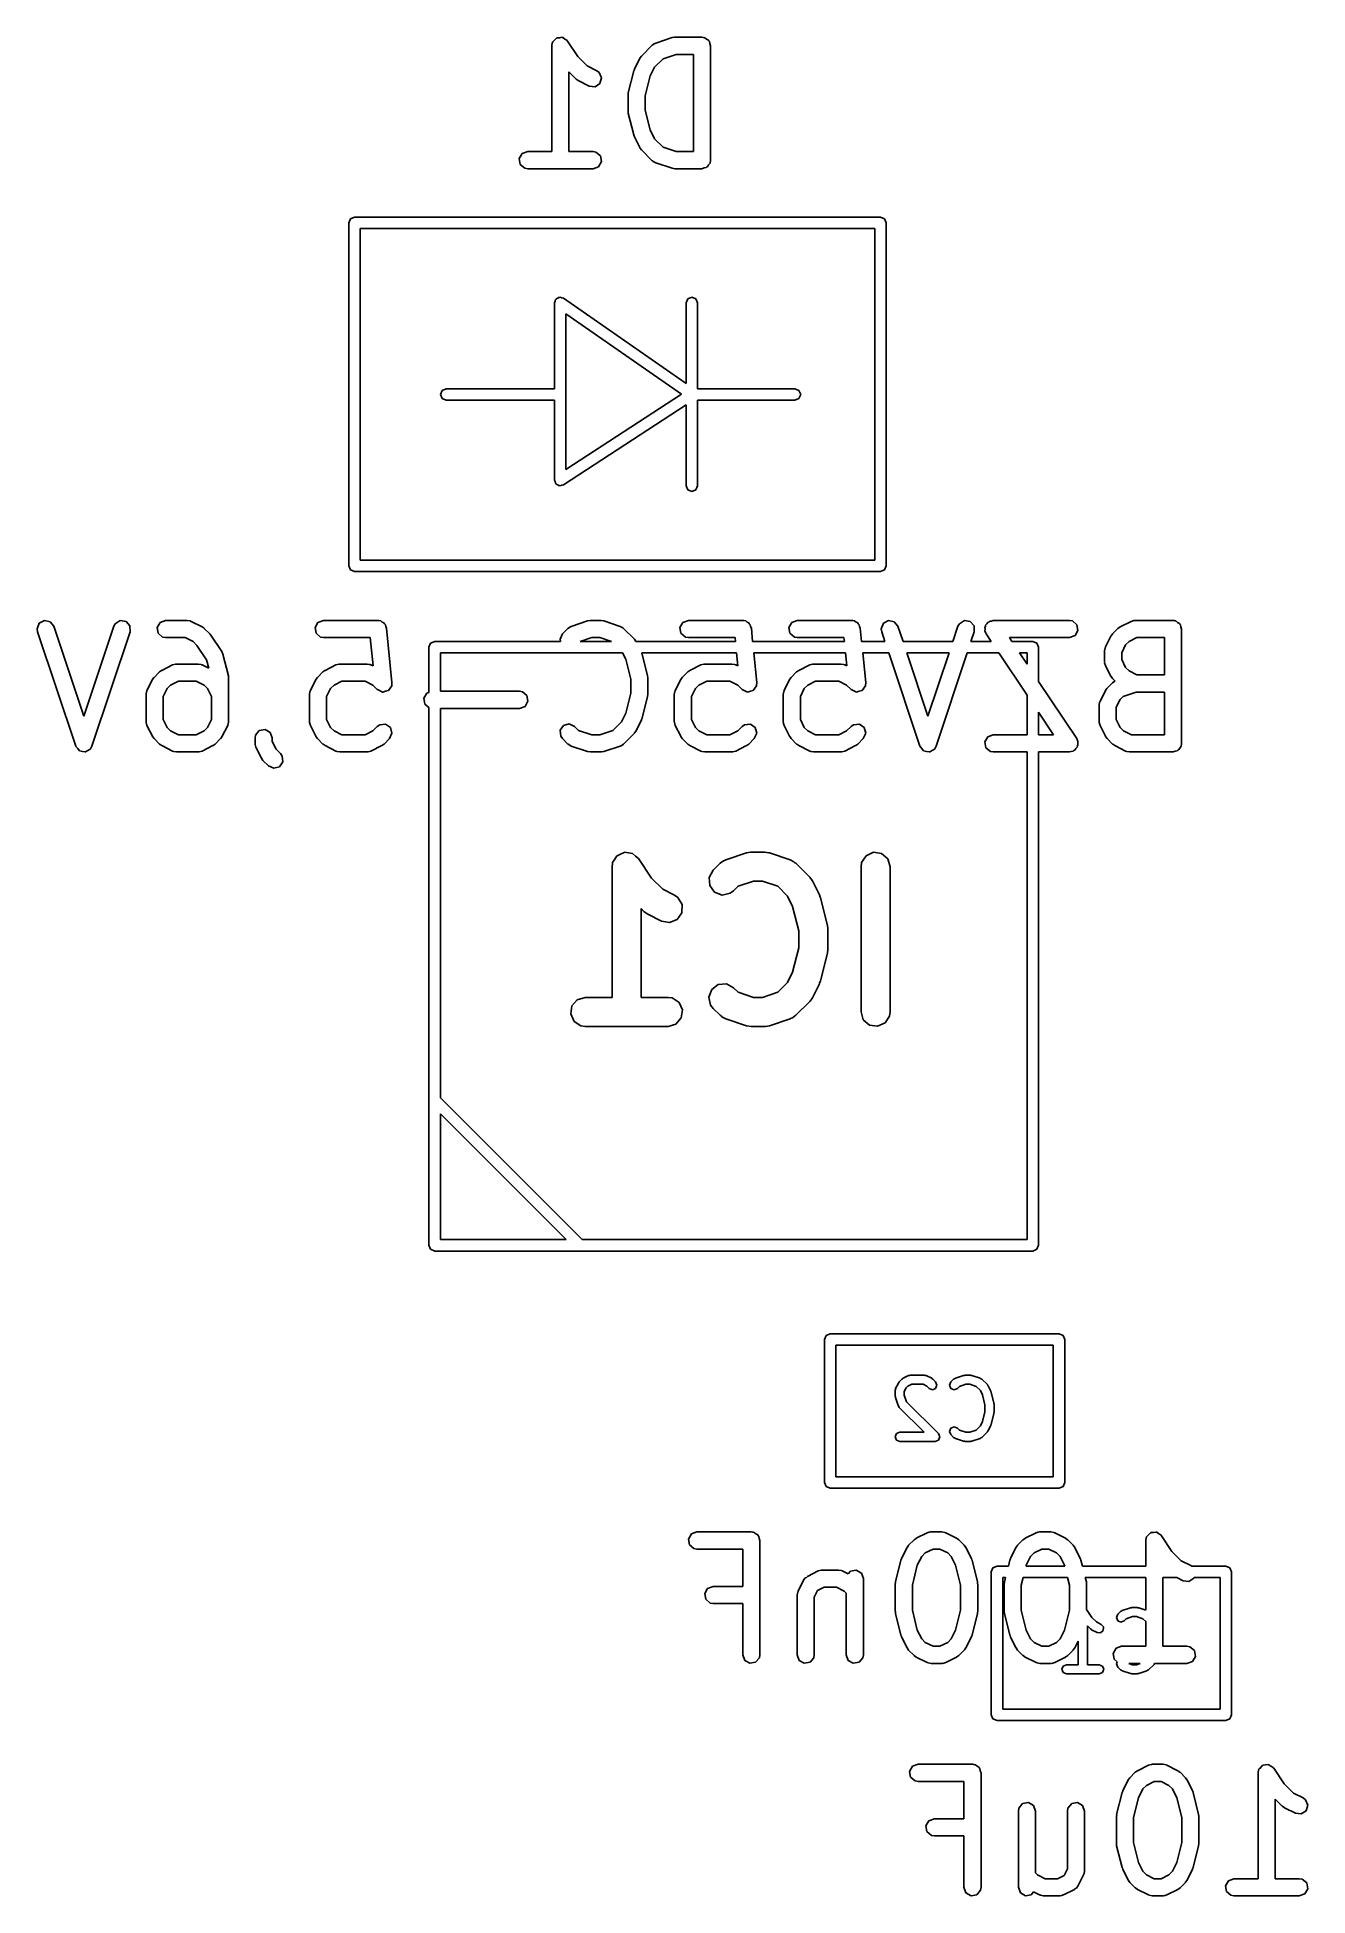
# Model space of a CAD drawing. Extents: x 5.23 to 5.668, y -3.747 to -3.107.
import ezdxf

# ---------------------------------------------------------------- set-up
doc = ezdxf.new("R2010")
doc.units = 0
doc.header["$MEASUREMENT"] = 0
doc.layers.add('BLACK', color=7, linetype='CONTINUOUS')

msp = doc.modelspace()

# ---------------------------------------------------------------- linework, layer by layer
at = {"layer": 'BLACK', "linetype": 'CONTINUOUS'}
for p, q in [((5.40736, -3.11001), (5.40754, -3.10901)), ((5.40754, -3.10901), (5.40765, -3.10887)), ((5.40765, -3.10887), (5.40767, -3.10871)), ((5.40767, -3.10871), (5.40829, -3.10811)), ((5.40829, -3.10811), (5.40884, -3.10746)), ((5.40884, -3.10746), (5.40901, -3.10743)), ((5.40901, -3.10743), (5.40913, -3.10731)), ((5.40913, -3.10731), (5.40998, -3.10726)), ((5.40998, -3.10726), (5.41083, -3.10711)), ((5.41083, -3.10711), (5.41097, -3.10719)), ((5.41097, -3.10719), (5.41114, -3.10718)), ((5.41114, -3.10718), (5.41183, -3.10769)), ((5.41183, -3.10769), (5.41258, -3.10812)), ((5.41258, -3.10812), (5.41263, -3.10828)), ((5.41263, -3.10828), (5.41277, -3.10838)), ((5.41277, -3.10838), (5.41636, -3.11376)), ((5.44197, -3.1098), (5.44281, -3.10921)), ((5.44281, -3.10921), (5.44299, -3.1092)), ((5.44299, -3.1092), (5.44313, -3.10909)), ((5.44313, -3.10909), (5.44875, -3.10721)), ((5.44875, -3.10721), (5.44962, -3.10708)), ((5.44962, -3.10708), (5.44969, -3.10706)), ((5.44969, -3.10706), (5.45906, -3.10706)), ((5.45906, -3.10706), (5.45944, -3.10713)), ((5.45944, -3.10713), (5.45957, -3.10711)), ((5.45957, -3.10711), (5.45969, -3.10717)), ((5.45969, -3.10717), (5.46007, -3.10724)), ((5.46007, -3.10724), (5.46066, -3.10773)), ((5.46066, -3.10773), (5.46132, -3.10812)), ((5.46132, -3.10812), (5.46141, -3.10837)), ((5.46141, -3.10837), (5.46162, -3.10854)), ((5.46162, -3.10854), (5.46175, -3.10929)), ((5.46175, -3.10929), (5.46201, -3.11001)), ((5.40736, -3.14643), (5.40736, -3.11001)), ((5.41636, -3.11376), (5.41956, -3.11696)), ((5.4358, -3.11807), (5.43767, -3.11432)), ((5.43767, -3.11432), (5.4382, -3.11361)), ((5.4382, -3.11361), (5.43822, -3.11355)), ((5.43822, -3.11355), (5.44197, -3.1098)), ((5.44566, -3.11447), (5.44274, -3.11739)), ((5.45016, -3.11297), (5.44566, -3.11447)), ((5.45611, -3.11297), (5.45016, -3.11297)), ((5.45611, -3.14643), (5.45611, -3.11297)), ((5.46201, -3.11001), (5.46201, -3.14939)), ((5.41573, -3.12148), (5.41327, -3.11902)), ((5.41327, -3.11902), (5.41327, -3.14643)), ((5.41578, -3.1215), (5.41573, -3.12148)), ((5.41649, -3.12203), (5.41578, -3.1215)), ((5.42024, -3.1239), (5.41649, -3.12203)), ((5.41956, -3.11696), (5.42288, -3.11862)), ((5.42288, -3.11862), (5.42371, -3.11923)), ((5.42371, -3.11923), (5.42451, -3.12109)), ((5.42451, -3.12109), (5.42394, -3.12302)), ((5.4337, -3.12617), (5.43557, -3.11867)), ((5.43557, -3.11867), (5.43578, -3.11821)), ((5.43578, -3.11821), (5.4358, -3.11807)), ((5.44122, -3.12042), (5.43951, -3.12725)), ((5.44274, -3.11739), (5.44122, -3.12042)), ((5.42225, -3.12414), (5.42024, -3.1239)), ((5.42394, -3.12302), (5.42225, -3.12414)), ((5.43361, -3.12689), (5.43371, -3.12631)), ((5.43361, -3.13251), (5.43361, -3.12689)), ((5.43371, -3.12631), (5.4337, -3.12617)), ((5.43951, -3.12725), (5.43951, -3.13215)), ((5.43366, -3.13264), (5.43361, -3.13251)), ((5.4337, -3.13323), (5.43366, -3.13264)), ((5.43557, -3.14073), (5.4337, -3.13323)), ((5.43951, -3.13215), (5.44122, -3.13898)), ((5.43565, -3.14084), (5.43557, -3.14073)), ((5.4358, -3.14133), (5.43565, -3.14084)), ((5.43767, -3.14508), (5.4358, -3.14133)), ((5.44122, -3.13898), (5.44274, -3.14201)), ((5.39616, -3.14887), (5.39717, -3.14712)), ((5.39717, -3.14712), (5.39907, -3.14643)), ((5.39907, -3.14643), (5.40736, -3.14643)), ((5.41327, -3.14643), (5.42156, -3.14643)), ((5.42156, -3.14643), (5.42257, -3.14661)), ((5.42257, -3.14661), (5.42412, -3.14791)), ((5.42412, -3.14791), (5.42447, -3.1499)), ((5.43772, -3.14513), (5.43767, -3.14508)), ((5.43822, -3.14585), (5.43772, -3.14513)), ((5.44197, -3.1496), (5.43822, -3.14585)), ((5.44274, -3.14201), (5.44566, -3.14493)), ((5.44566, -3.14493), (5.45016, -3.14643)), ((5.45016, -3.14643), (5.45611, -3.14643)), ((5.39651, -3.15086), (5.39616, -3.14887)), ((5.39806, -3.15216), (5.39651, -3.15086)), ((5.39907, -3.15234), (5.39806, -3.15216)), ((5.42156, -3.15234), (5.39907, -3.15234)), ((5.42346, -3.15165), (5.42156, -3.15234)), ((5.42447, -3.1499), (5.42346, -3.15165)), ((5.44213, -3.14967), (5.44197, -3.1496)), ((5.44223, -3.14982), (5.44213, -3.14967)), ((5.44313, -3.15031), (5.44223, -3.14982)), ((5.44875, -3.15219), (5.44313, -3.15031)), ((5.44882, -3.15218), (5.44875, -3.15219)), ((5.44969, -3.15234), (5.44882, -3.15218)), ((5.45906, -3.15234), (5.44969, -3.15234)), ((5.45978, -3.15208), (5.45906, -3.15234)), ((5.46054, -3.15194), (5.45978, -3.15208)), ((5.46071, -3.15174), (5.46054, -3.15194)), ((5.46096, -3.15165), (5.46071, -3.15174)), ((5.46134, -3.15098), (5.46096, -3.15165)), ((5.46183, -3.15039), (5.46134, -3.15098)), ((5.4619, -3.15001), (5.46183, -3.15039)), ((5.46197, -3.1499), (5.4619, -3.15001)), ((5.46201, -3.14939), (5.46194, -3.14977)), ((5.46194, -3.14977), (5.46197, -3.1499)), ((5.33748, -3.17094), (5.33806, -3.16955)), ((5.33748, -3.28906), (5.33748, -3.17094)), ((5.33806, -3.16955), (5.33945, -3.16898)), ((5.33945, -3.16898), (5.52055, -3.16898)), ((5.34142, -3.17291), (5.34142, -3.28709)), ((5.51858, -3.17291), (5.34142, -3.17291)), ((5.51858, -3.28709), (5.51858, -3.17291)), ((5.52055, -3.16898), (5.52194, -3.16955)), ((5.52194, -3.16955), (5.52252, -3.17094)), ((5.52252, -3.17094), (5.52252, -3.28906)), ((5.4083, -3.19854), (5.40853, -3.19799)), ((5.4083, -3.22807), (5.4083, -3.19854)), ((5.40853, -3.19799), (5.40865, -3.19742)), ((5.40865, -3.19742), (5.40881, -3.19732)), ((5.40881, -3.19732), (5.40888, -3.19715)), ((5.40888, -3.19715), (5.40942, -3.19692)), ((5.40942, -3.19692), (5.40992, -3.1966)), ((5.40992, -3.1966), (5.4101, -3.19664)), ((5.4101, -3.19664), (5.41027, -3.19657)), ((5.41027, -3.19657), (5.41081, -3.1968)), ((5.41081, -3.1968), (5.41139, -3.19692)), ((5.41139, -3.19692), (5.4536, -3.22627)), ((5.4536, -3.19854), (5.45418, -3.19715)), ((5.4536, -3.22627), (5.4536, -3.19854)), ((5.45418, -3.19715), (5.45557, -3.19657)), ((5.45557, -3.19657), (5.45696, -3.19715)), ((5.45696, -3.19715), (5.45754, -3.19854)), ((5.45754, -3.19854), (5.45754, -3.22807)), ((5.45204, -3.22999), (5.41224, -3.20231)), ((5.41224, -3.20231), (5.41224, -3.25591)), ((5.369, -3.23004), (5.36958, -3.22865)), ((5.36958, -3.23143), (5.369, -3.23004)), ((5.36958, -3.22865), (5.37097, -3.22807)), ((5.37097, -3.22807), (5.4083, -3.22807)), ((5.41224, -3.25591), (5.45204, -3.22999)), ((5.45754, -3.22807), (5.49107, -3.22807)), ((5.49107, -3.22807), (5.49246, -3.22865)), ((5.49246, -3.22865), (5.49304, -3.23004)), ((5.49304, -3.23004), (5.49246, -3.23143)), ((5.37097, -3.23201), (5.36958, -3.23143)), ((5.4083, -3.23201), (5.37097, -3.23201)), ((5.4083, -3.25954), (5.4083, -3.23201)), ((5.4536, -3.23367), (5.41134, -3.26119)), ((5.4536, -3.26154), (5.4536, -3.23367)), ((5.49107, -3.23201), (5.45754, -3.23201)), ((5.45754, -3.23201), (5.45754, -3.26154)), ((5.49246, -3.23143), (5.49107, -3.23201)), ((5.40852, -3.26006), (5.4083, -3.25954)), ((5.40862, -3.26061), (5.40852, -3.26006)), ((5.40879, -3.26073), (5.40862, -3.26061)), ((5.40888, -3.26093), (5.40879, -3.26073)), ((5.4094, -3.26115), (5.40888, -3.26093)), ((5.40986, -3.26147), (5.4094, -3.26115)), ((5.41007, -3.26143), (5.40986, -3.26147)), ((5.41027, -3.26151), (5.41007, -3.26143)), ((5.41079, -3.26129), (5.41027, -3.26151)), ((5.41134, -3.26119), (5.41079, -3.26129)), ((5.45418, -3.26293), (5.4536, -3.26154)), ((5.45557, -3.26351), (5.45418, -3.26293)), ((5.45696, -3.26293), (5.45557, -3.26351)), ((5.45754, -3.26154), (5.45696, -3.26293)), ((5.34142, -3.28709), (5.51858, -3.28709)), ((5.33806, -3.29045), (5.33748, -3.28906)), ((5.33945, -3.29102), (5.33806, -3.29045)), ((5.52055, -3.29102), (5.33945, -3.29102)), ((5.52194, -3.29045), (5.52055, -3.29102)), ((5.52252, -3.28906), (5.52194, -3.29045)), ((5.23094, -3.30884), (5.23272, -3.30788)), ((5.23272, -3.30788), (5.2347, -3.30829)), ((5.25708, -3.30897), (5.2588, -3.30791)), ((5.2588, -3.30791), (5.2608, -3.30821)), ((5.2725, -3.30854), (5.27439, -3.30785)), ((5.27439, -3.30785), (5.28189, -3.30785)), ((5.28189, -3.30785), (5.2829, -3.30803)), ((5.32686, -3.30854), (5.32876, -3.30785)), ((5.32876, -3.30785), (5.34751, -3.30785)), ((5.34751, -3.30785), (5.34766, -3.30788)), ((5.34766, -3.30788), (5.34773, -3.30786)), ((5.34773, -3.30786), (5.34784, -3.30791)), ((5.34784, -3.30791), (5.34852, -3.30803)), ((5.41969, -3.308), (5.42057, -3.30787)), ((5.42057, -3.30787), (5.42063, -3.30785)), ((5.42063, -3.30785), (5.42438, -3.30785)), ((5.42438, -3.30785), (5.42525, -3.308)), ((5.45247, -3.30854), (5.45437, -3.30785)), ((5.45437, -3.30785), (5.47312, -3.30785)), ((5.47312, -3.30785), (5.47327, -3.30788)), ((5.47327, -3.30788), (5.47334, -3.30786)), ((5.47334, -3.30786), (5.47345, -3.30791)), ((5.47345, -3.30791), (5.47413, -3.30803)), ((5.48997, -3.30854), (5.49187, -3.30785)), ((5.49187, -3.30785), (5.51061, -3.30785)), ((5.51061, -3.30785), (5.51077, -3.30788)), ((5.51077, -3.30788), (5.51084, -3.30786)), ((5.51084, -3.30786), (5.51095, -3.30791)), ((5.51095, -3.30791), (5.51162, -3.30803)), ((5.52153, -3.30884), (5.52331, -3.30788)), ((5.52331, -3.30788), (5.52528, -3.30829)), ((5.54767, -3.30897), (5.54939, -3.30791)), ((5.54939, -3.30791), (5.55139, -3.30821)), ((5.55878, -3.30806), (5.55936, -3.30785)), ((5.55936, -3.30785), (5.58561, -3.30785)), ((5.58561, -3.30785), (5.58662, -3.30803)), ((5.60678, -3.30816), (5.60777, -3.30787)), ((5.60777, -3.30787), (5.60794, -3.30791)), ((5.60794, -3.30791), (5.6081, -3.30785)), ((5.6081, -3.30785), (5.62123, -3.30785)), ((5.62123, -3.30785), (5.62161, -3.30792)), ((5.62161, -3.30792), (5.62174, -3.30789)), ((5.62174, -3.30789), (5.62185, -3.30796)), ((5.62185, -3.30796), (5.62224, -3.30803)), ((5.2302, -3.31072), (5.23094, -3.30884)), ((5.23035, -3.31174), (5.2302, -3.31072)), ((5.24347, -3.35111), (5.23035, -3.31174)), ((5.2347, -3.30829), (5.23595, -3.30987)), ((5.23595, -3.30987), (5.24627, -3.34084)), ((5.24627, -3.34084), (5.2566, -3.30987)), ((5.2622, -3.31174), (5.24907, -3.35111)), ((5.2566, -3.30987), (5.25708, -3.30897)), ((5.2608, -3.30821), (5.26214, -3.30972)), ((5.26214, -3.30972), (5.2622, -3.31174)), ((5.27149, -3.31029), (5.2725, -3.30854)), ((5.27184, -3.31228), (5.27149, -3.31029)), ((5.27338, -3.31358), (5.27184, -3.31228)), ((5.27439, -3.31376), (5.27338, -3.31358)), ((5.2812, -3.31376), (5.27439, -3.31376)), ((5.28389, -3.3151), (5.2812, -3.31376)), ((5.2829, -3.30803), (5.28304, -3.30814)), ((5.28304, -3.30814), (5.28321, -3.30816)), ((5.28321, -3.30816), (5.28696, -3.31004)), ((5.28696, -3.31004), (5.28767, -3.31056)), ((5.28767, -3.31056), (5.28773, -3.31059)), ((5.28773, -3.31059), (5.28961, -3.31246)), ((5.28961, -3.31246), (5.28986, -3.31283)), ((5.28986, -3.31283), (5.28997, -3.31291)), ((5.28997, -3.31291), (5.29372, -3.31854)), ((5.32585, -3.31029), (5.32686, -3.30854)), ((5.32621, -3.31228), (5.32585, -3.31029)), ((5.32775, -3.31358), (5.32621, -3.31228)), ((5.32876, -3.31376), (5.32775, -3.31358)), ((5.34484, -3.31376), (5.32876, -3.31376)), ((5.34582, -3.32353), (5.34484, -3.31376)), ((5.34852, -3.30803), (5.349, -3.30843)), ((5.349, -3.30843), (5.34957, -3.30869)), ((5.34957, -3.30869), (5.34975, -3.30906)), ((5.34975, -3.30906), (5.35007, -3.30933)), ((5.35007, -3.30933), (5.35018, -3.30994)), ((5.35018, -3.30994), (5.35045, -3.31051)), ((5.35045, -3.31051), (5.35232, -3.32926)), ((5.41019, -3.31429), (5.41104, -3.31246)), ((5.4104, -3.31508), (5.41019, -3.31429)), ((5.41104, -3.31246), (5.41291, -3.31059)), ((5.41291, -3.31059), (5.41375, -3.31)), ((5.41375, -3.31), (5.41393, -3.30999)), ((5.41393, -3.30999), (5.41407, -3.30988)), ((5.41407, -3.30988), (5.41969, -3.308)), ((5.42111, -3.31376), (5.41713, -3.31508)), ((5.4239, -3.31376), (5.42111, -3.31376)), ((5.42787, -3.31508), (5.4239, -3.31376)), ((5.42525, -3.308), (5.42531, -3.308)), ((5.42531, -3.308), (5.43093, -3.30988)), ((5.43093, -3.30988), (5.43184, -3.31036)), ((5.43184, -3.31036), (5.43193, -3.31051)), ((5.43193, -3.31051), (5.43209, -3.31059)), ((5.43209, -3.31059), (5.43584, -3.31434)), ((5.43584, -3.31434), (5.43634, -3.31506)), ((5.45146, -3.31029), (5.45247, -3.30854)), ((5.45181, -3.31228), (5.45146, -3.31029)), ((5.45336, -3.31358), (5.45181, -3.31228)), ((5.45437, -3.31376), (5.45336, -3.31358)), ((5.47045, -3.31376), (5.45437, -3.31376)), ((5.47058, -3.31508), (5.47045, -3.31376)), ((5.47413, -3.30803), (5.47461, -3.30843)), ((5.47461, -3.30843), (5.47518, -3.30869)), ((5.47518, -3.30869), (5.47536, -3.30906)), ((5.47536, -3.30906), (5.47568, -3.30933)), ((5.47568, -3.30933), (5.47579, -3.30994)), ((5.47579, -3.30994), (5.47606, -3.31051)), ((5.47606, -3.31051), (5.47651, -3.31508)), ((5.48896, -3.31029), (5.48997, -3.30854)), ((5.48931, -3.31228), (5.48896, -3.31029)), ((5.49086, -3.31358), (5.48931, -3.31228)), ((5.49187, -3.31376), (5.49086, -3.31358)), ((5.50794, -3.31376), (5.49187, -3.31376)), ((5.50808, -3.31508), (5.50794, -3.31376)), ((5.51162, -3.30803), (5.51211, -3.30843)), ((5.51211, -3.30843), (5.51268, -3.30869)), ((5.51268, -3.30869), (5.51286, -3.30906)), ((5.51286, -3.30906), (5.51317, -3.30933)), ((5.51317, -3.30933), (5.51328, -3.30994)), ((5.51328, -3.30994), (5.51355, -3.31051)), ((5.51355, -3.31051), (5.51401, -3.31508)), ((5.52079, -3.31072), (5.52153, -3.30884)), ((5.52094, -3.31174), (5.52079, -3.31072)), ((5.52205, -3.31508), (5.52094, -3.31174)), ((5.52528, -3.30829), (5.52654, -3.30987)), ((5.52654, -3.30987), (5.52828, -3.31508)), ((5.54545, -3.31508), (5.54718, -3.30987)), ((5.54718, -3.30987), (5.54767, -3.30897)), ((5.55139, -3.30821), (5.55273, -3.30972)), ((5.55279, -3.31174), (5.55167, -3.31508)), ((5.55273, -3.30972), (5.55279, -3.31174)), ((5.55645, -3.31029), (5.55666, -3.30992)), ((5.55656, -3.31089), (5.55645, -3.31029)), ((5.55649, -3.3115), (5.55656, -3.31089)), ((5.55678, -3.31217), (5.55649, -3.3115)), ((5.55666, -3.30992), (5.55671, -3.30949)), ((5.55671, -3.30949), (5.55715, -3.30907)), ((5.5568, -3.31228), (5.55678, -3.31217)), ((5.55685, -3.31232), (5.5568, -3.31228)), ((5.5569, -3.31244), (5.55685, -3.31232)), ((5.55866, -3.31508), (5.5569, -3.31244)), ((5.55715, -3.30907), (5.55746, -3.30854)), ((5.55746, -3.30854), (5.55786, -3.30839)), ((5.55786, -3.30839), (5.55817, -3.3081)), ((5.55817, -3.3081), (5.55878, -3.30806)), ((5.58561, -3.31376), (5.56488, -3.31376)), ((5.56488, -3.31376), (5.56576, -3.31508)), ((5.5875, -3.31306), (5.58561, -3.31376)), ((5.58662, -3.30803), (5.58816, -3.30933)), ((5.58851, -3.31132), (5.5875, -3.31306)), ((5.58816, -3.30933), (5.58851, -3.31132)), ((5.59796, -3.31698), (5.59984, -3.31323)), ((5.59984, -3.31323), (5.60036, -3.31252)), ((5.60036, -3.31252), (5.60039, -3.31246)), ((5.60039, -3.31246), (5.60227, -3.31059)), ((5.60227, -3.31059), (5.60299, -3.31008)), ((5.60299, -3.31008), (5.60303, -3.31004)), ((5.60303, -3.31004), (5.60678, -3.30816)), ((5.6088, -3.31376), (5.6061, -3.3151)), ((5.61827, -3.31376), (5.6088, -3.31376)), ((5.61827, -3.3266), (5.61827, -3.31376)), ((5.62224, -3.30803), (5.62282, -3.30852)), ((5.62282, -3.30852), (5.62349, -3.3089)), ((5.62349, -3.3089), (5.62358, -3.30915)), ((5.62358, -3.30915), (5.62378, -3.30933)), ((5.62378, -3.30933), (5.62392, -3.31008)), ((5.62392, -3.31008), (5.62418, -3.3108)), ((5.62418, -3.3108), (5.62418, -3.35017)), ((5.28522, -3.31643), (5.28389, -3.3151)), ((5.28853, -3.32139), (5.28522, -3.31643)), ((5.29372, -3.31854), (5.29412, -3.31945)), ((5.29412, -3.31945), (5.29413, -3.31946)), ((5.29413, -3.31946), (5.29601, -3.32696)), ((5.36508, -3.31705), (5.36566, -3.31566)), ((5.36508, -3.33265), (5.36508, -3.31705)), ((5.36566, -3.31566), (5.36705, -3.31508)), ((5.36705, -3.31508), (5.4104, -3.31508)), ((5.43174, -3.31902), (5.36902, -3.31902)), ((5.36902, -3.31902), (5.36902, -3.33222)), ((5.41713, -3.31508), (5.42787, -3.31508)), ((5.43284, -3.32121), (5.43174, -3.31902)), ((5.43634, -3.31506), (5.43636, -3.31508)), ((5.43636, -3.31508), (5.47058, -3.31508)), ((5.47097, -3.31902), (5.43831, -3.31902)), ((5.43831, -3.31902), (5.43841, -3.31934)), ((5.43841, -3.31934), (5.43849, -3.31946)), ((5.43849, -3.31946), (5.44036, -3.32696)), ((5.47142, -3.32353), (5.47097, -3.31902)), ((5.47651, -3.31508), (5.50808, -3.31508)), ((5.50847, -3.31902), (5.47691, -3.31902)), ((5.47691, -3.31902), (5.47793, -3.32926)), ((5.50892, -3.32353), (5.50847, -3.31902)), ((5.51401, -3.31508), (5.52205, -3.31508)), ((5.52336, -3.31902), (5.5144, -3.31902)), ((5.5144, -3.31902), (5.51543, -3.32926)), ((5.53406, -3.35111), (5.52336, -3.31902)), ((5.52828, -3.31508), (5.54545, -3.31508)), ((5.52959, -3.31902), (5.53686, -3.34084)), ((5.54413, -3.31902), (5.52959, -3.31902)), ((5.53686, -3.34084), (5.54413, -3.31902)), ((5.55036, -3.31902), (5.53966, -3.35111)), ((5.56129, -3.31902), (5.55036, -3.31902)), ((5.55167, -3.31508), (5.55866, -3.31508)), ((5.57098, -3.33356), (5.56129, -3.31902)), ((5.56576, -3.31508), (5.57295, -3.31508)), ((5.56838, -3.31902), (5.57098, -3.32292)), ((5.57098, -3.31902), (5.56838, -3.31902)), ((5.57098, -3.32292), (5.57098, -3.31902)), ((5.57295, -3.31508), (5.57434, -3.31566)), ((5.57434, -3.31566), (5.57492, -3.31705)), ((5.57492, -3.31705), (5.57492, -3.32882)), ((5.59765, -3.3183), (5.59783, -3.31729)), ((5.59765, -3.32205), (5.59765, -3.3183)), ((5.59783, -3.31729), (5.59794, -3.31716)), ((5.59794, -3.31716), (5.59796, -3.31698)), ((5.60491, -3.3163), (5.60356, -3.319)), ((5.60356, -3.319), (5.60356, -3.32135)), ((5.6061, -3.3151), (5.60491, -3.3163)), ((5.27043, -3.32746), (5.27231, -3.32559)), ((5.27231, -3.32559), (5.27303, -3.32508)), ((5.27303, -3.32508), (5.27307, -3.32503)), ((5.27307, -3.32503), (5.27682, -3.32316)), ((5.27682, -3.32316), (5.27781, -3.32287)), ((5.27781, -3.32287), (5.27798, -3.32291)), ((5.27798, -3.32291), (5.27814, -3.32285)), ((5.27814, -3.32285), (5.28564, -3.32285)), ((5.28564, -3.32285), (5.28665, -3.32303)), ((5.28665, -3.32303), (5.28679, -3.32314)), ((5.28679, -3.32314), (5.28696, -3.32316)), ((5.28696, -3.32316), (5.28926, -3.32431)), ((5.28926, -3.32431), (5.28853, -3.32139)), ((5.29601, -3.32696), (5.29605, -3.32755)), ((5.32667, -3.32746), (5.32855, -3.32559)), ((5.32855, -3.32559), (5.32927, -3.32508)), ((5.32927, -3.32508), (5.32932, -3.32503)), ((5.32932, -3.32503), (5.33307, -3.32316)), ((5.33307, -3.32316), (5.33405, -3.32287)), ((5.33405, -3.32287), (5.33422, -3.32291)), ((5.33422, -3.32291), (5.33439, -3.32285)), ((5.33439, -3.32285), (5.34376, -3.32285)), ((5.34376, -3.32285), (5.34477, -3.32303)), ((5.34477, -3.32303), (5.34491, -3.32314)), ((5.34491, -3.32314), (5.34508, -3.32316)), ((5.34508, -3.32316), (5.34582, -3.32353)), ((5.43455, -3.32804), (5.43284, -3.32121)), ((5.44036, -3.32696), (5.44041, -3.32755)), ((5.45228, -3.32746), (5.45416, -3.32559)), ((5.45416, -3.32559), (5.45488, -3.32508)), ((5.45488, -3.32508), (5.45493, -3.32503)), ((5.45493, -3.32503), (5.45868, -3.32316)), ((5.45868, -3.32316), (5.45966, -3.32287)), ((5.45966, -3.32287), (5.45983, -3.32291)), ((5.45983, -3.32291), (5.46, -3.32285)), ((5.46, -3.32285), (5.46937, -3.32285)), ((5.46937, -3.32285), (5.47038, -3.32303)), ((5.47038, -3.32303), (5.47052, -3.32314)), ((5.47052, -3.32314), (5.47069, -3.32316)), ((5.47069, -3.32316), (5.47142, -3.32353)), ((5.48978, -3.32746), (5.49165, -3.32559)), ((5.49165, -3.32559), (5.49238, -3.32508)), ((5.49238, -3.32508), (5.49242, -3.32503)), ((5.49242, -3.32503), (5.49617, -3.32316)), ((5.49617, -3.32316), (5.49715, -3.32287)), ((5.49715, -3.32287), (5.49733, -3.32291)), ((5.49733, -3.32291), (5.49749, -3.32285)), ((5.49749, -3.32285), (5.50687, -3.32285)), ((5.50687, -3.32285), (5.50788, -3.32303)), ((5.50788, -3.32303), (5.50801, -3.32314)), ((5.50801, -3.32314), (5.50819, -3.32316)), ((5.50819, -3.32316), (5.50892, -3.32353)), ((5.59771, -3.32222), (5.59765, -3.32205)), ((5.59767, -3.32239), (5.59771, -3.32222)), ((5.59796, -3.32337), (5.59767, -3.32239)), ((5.59984, -3.32712), (5.59796, -3.32337)), ((5.59988, -3.32717), (5.59984, -3.32712)), ((5.60356, -3.32135), (5.60491, -3.32405)), ((5.60491, -3.32405), (5.6061, -3.32525)), ((5.6061, -3.32525), (5.6088, -3.3266)), ((5.6088, -3.3266), (5.61827, -3.3266)), ((5.26769, -3.3333), (5.26787, -3.33229)), ((5.26769, -3.34267), (5.26769, -3.3333)), ((5.26787, -3.33229), (5.26798, -3.33215)), ((5.26798, -3.33215), (5.268, -3.33198)), ((5.268, -3.33198), (5.26988, -3.32823)), ((5.26988, -3.32823), (5.2704, -3.32752)), ((5.2704, -3.32752), (5.27043, -3.32746)), ((5.27495, -3.3313), (5.2736, -3.334)), ((5.27614, -3.3301), (5.27495, -3.3313)), ((5.27884, -3.32875), (5.27614, -3.3301)), ((5.28495, -3.32875), (5.27884, -3.32875)), ((5.28764, -3.3301), (5.28495, -3.32875)), ((5.28884, -3.3313), (5.28764, -3.3301)), ((5.29019, -3.334), (5.28884, -3.3313)), ((5.29605, -3.32755), (5.29609, -3.32768)), ((5.29609, -3.32768), (5.29609, -3.34267)), ((5.32394, -3.3333), (5.32411, -3.33229)), ((5.32394, -3.34267), (5.32394, -3.3333)), ((5.32411, -3.33229), (5.32423, -3.33215)), ((5.32423, -3.33215), (5.32425, -3.33198)), ((5.32425, -3.33198), (5.32612, -3.32823)), ((5.32612, -3.32823), (5.32665, -3.32752)), ((5.32665, -3.32752), (5.32667, -3.32746)), ((5.33119, -3.3313), (5.32984, -3.334)), ((5.33239, -3.3301), (5.33119, -3.3313)), ((5.33508, -3.32875), (5.33239, -3.3301)), ((5.34306, -3.32875), (5.33508, -3.32875)), ((5.34576, -3.3301), (5.34306, -3.32875)), ((5.3473, -3.33164), (5.34576, -3.3301)), ((5.34731, -3.33165), (5.3473, -3.33164)), ((5.34732, -3.33166), (5.34731, -3.33165)), ((5.34823, -3.33207), (5.34732, -3.33166)), ((5.34913, -3.33249), (5.34823, -3.33207)), ((5.34915, -3.33249), (5.34913, -3.33249)), ((5.34916, -3.33249), (5.34915, -3.33249)), ((5.35012, -3.33223), (5.34916, -3.33249)), ((5.35108, -3.33197), (5.35012, -3.33223)), ((5.35109, -3.33195), (5.35108, -3.33197)), ((5.35111, -3.33195), (5.35109, -3.33195)), ((5.35167, -3.33113), (5.35111, -3.33195)), ((5.35224, -3.33031), (5.35167, -3.33113)), ((5.35225, -3.33028), (5.35224, -3.33029)), ((5.35224, -3.33029), (5.35224, -3.33031)), ((5.35232, -3.32926), (5.35225, -3.33028)), ((5.36335, -3.33466), (5.36436, -3.33291)), ((5.36436, -3.33291), (5.36508, -3.33265)), ((5.36902, -3.33222), (5.39625, -3.33222)), ((5.39625, -3.33222), (5.39726, -3.3324)), ((5.39726, -3.3324), (5.39881, -3.3337)), ((5.43284, -3.33977), (5.43455, -3.33294)), ((5.43455, -3.33294), (5.43455, -3.32804)), ((5.44045, -3.3333), (5.44035, -3.33388)), ((5.44041, -3.32755), (5.44045, -3.32768)), ((5.44045, -3.32768), (5.44045, -3.3333)), ((5.44954, -3.3333), (5.44972, -3.33229)), ((5.44954, -3.34267), (5.44954, -3.3333)), ((5.44972, -3.33229), (5.44984, -3.33215)), ((5.44984, -3.33215), (5.44986, -3.33198)), ((5.44986, -3.33198), (5.45173, -3.32823)), ((5.45173, -3.32823), (5.45226, -3.32752)), ((5.45226, -3.32752), (5.45228, -3.32746)), ((5.4568, -3.3313), (5.45545, -3.334)), ((5.458, -3.3301), (5.4568, -3.3313)), ((5.46069, -3.32875), (5.458, -3.3301)), ((5.46867, -3.32875), (5.46069, -3.32875)), ((5.47137, -3.3301), (5.46867, -3.32875)), ((5.47291, -3.33164), (5.47137, -3.3301)), ((5.47292, -3.33165), (5.47291, -3.33164)), ((5.47293, -3.33166), (5.47292, -3.33165)), ((5.47384, -3.33207), (5.47293, -3.33166)), ((5.47474, -3.33249), (5.47384, -3.33207)), ((5.47476, -3.33249), (5.47474, -3.33249)), ((5.47477, -3.33249), (5.47476, -3.33249)), ((5.47573, -3.33223), (5.47477, -3.33249)), ((5.47669, -3.33197), (5.47573, -3.33223)), ((5.4767, -3.33195), (5.47669, -3.33197)), ((5.47672, -3.33195), (5.4767, -3.33195)), ((5.47728, -3.33113), (5.47672, -3.33195)), ((5.47785, -3.33031), (5.47728, -3.33113)), ((5.47786, -3.33028), (5.47784, -3.33029)), ((5.47784, -3.33029), (5.47785, -3.33031)), ((5.47793, -3.32926), (5.47786, -3.33028)), ((5.48704, -3.3333), (5.48722, -3.33229)), ((5.48704, -3.34267), (5.48704, -3.3333)), ((5.48722, -3.33229), (5.48733, -3.33215)), ((5.48733, -3.33215), (5.48735, -3.33198)), ((5.48735, -3.33198), (5.48923, -3.32823)), ((5.48923, -3.32823), (5.48975, -3.32752)), ((5.48975, -3.32752), (5.48978, -3.32746)), ((5.49429, -3.3313), (5.49295, -3.334)), ((5.49549, -3.3301), (5.49429, -3.3313)), ((5.49819, -3.32875), (5.49549, -3.3301)), ((5.50617, -3.32875), (5.49819, -3.32875)), ((5.50887, -3.3301), (5.50617, -3.32875)), ((5.5104, -3.33164), (5.50887, -3.3301)), ((5.51042, -3.33165), (5.5104, -3.33164)), ((5.51043, -3.33166), (5.51042, -3.33165)), ((5.51133, -3.33207), (5.51043, -3.33166)), ((5.51223, -3.33249), (5.51133, -3.33207)), ((5.51225, -3.33249), (5.51223, -3.33249)), ((5.51227, -3.33249), (5.51225, -3.33249)), ((5.51322, -3.33223), (5.51227, -3.33249)), ((5.51418, -3.33197), (5.51322, -3.33223)), ((5.51419, -3.33195), (5.51418, -3.33197)), ((5.51421, -3.33195), (5.51419, -3.33195)), ((5.51477, -3.33113), (5.51421, -3.33195)), ((5.51534, -3.33031), (5.51477, -3.33113)), ((5.51535, -3.33028), (5.51534, -3.33029)), ((5.51534, -3.33029), (5.51534, -3.33031)), ((5.51543, -3.32926), (5.51535, -3.33028)), ((5.57098, -3.34722), (5.57098, -3.33356)), ((5.57492, -3.32882), (5.58806, -3.34853)), ((5.59609, -3.33573), (5.59796, -3.33198)), ((5.59796, -3.33198), (5.59849, -3.33127)), ((5.59849, -3.33127), (5.59852, -3.33121)), ((5.59852, -3.33121), (5.60039, -3.32934)), ((5.60039, -3.32789), (5.59988, -3.32717)), ((5.60125, -3.32875), (5.60039, -3.32789)), ((5.60039, -3.32934), (5.60123, -3.32875)), ((5.60123, -3.32875), (5.60125, -3.32875)), ((5.60858, -3.3325), (5.60407, -3.33401)), ((5.61827, -3.3325), (5.60858, -3.3325)), ((5.61827, -3.34722), (5.61827, -3.3325)), ((5.2736, -3.334), (5.2736, -3.34198)), ((5.29019, -3.34198), (5.29019, -3.334)), ((5.32984, -3.334), (5.32984, -3.34198)), ((5.3637, -3.33665), (5.36335, -3.33466)), ((5.36508, -3.33781), (5.3637, -3.33665)), ((5.36508, -3.52295), (5.36508, -3.33781)), ((5.39625, -3.33813), (5.36902, -3.33813)), ((5.36902, -3.33813), (5.36902, -3.47214)), ((5.39815, -3.33744), (5.39625, -3.33813)), ((5.39916, -3.33569), (5.39815, -3.33744)), ((5.39881, -3.3337), (5.39916, -3.33569)), ((5.43132, -3.3428), (5.43284, -3.33977)), ((5.44036, -3.33402), (5.43849, -3.34151)), ((5.44035, -3.33388), (5.44036, -3.33402)), ((5.45545, -3.334), (5.45545, -3.34198)), ((5.49295, -3.334), (5.49295, -3.34198)), ((5.58009, -3.34722), (5.57492, -3.33947)), ((5.57492, -3.33947), (5.57492, -3.34722)), ((5.59578, -3.33705), (5.59595, -3.33604)), ((5.59578, -3.34267), (5.59578, -3.33705)), ((5.59595, -3.33604), (5.59607, -3.3359)), ((5.59607, -3.3359), (5.59609, -3.33573)), ((5.60303, -3.33505), (5.60168, -3.33775)), ((5.60168, -3.33775), (5.60168, -3.34198)), ((5.60407, -3.33401), (5.60303, -3.33505)), ((5.26775, -3.34284), (5.26769, -3.34267)), ((5.26771, -3.34301), (5.26775, -3.34284)), ((5.268, -3.34399), (5.26771, -3.34301)), ((5.26988, -3.34774), (5.268, -3.34399)), ((5.2736, -3.34198), (5.27495, -3.34467)), ((5.27495, -3.34467), (5.27614, -3.34587)), ((5.27614, -3.34587), (5.27884, -3.34722)), ((5.28495, -3.34722), (5.28764, -3.34587)), ((5.28764, -3.34587), (5.28884, -3.34467)), ((5.28884, -3.34467), (5.29019, -3.34198)), ((5.29578, -3.34399), (5.29391, -3.34774)), ((5.2958, -3.34382), (5.29578, -3.34399)), ((5.29592, -3.34368), (5.2958, -3.34382)), ((5.29609, -3.34267), (5.29592, -3.34368)), ((5.30537, -3.34729), (5.30666, -3.34574)), ((5.30666, -3.34574), (5.30865, -3.34539)), ((5.30865, -3.34539), (5.3104, -3.3464)), ((5.324, -3.34284), (5.32394, -3.34267)), ((5.32395, -3.34301), (5.324, -3.34284)), ((5.32425, -3.34399), (5.32395, -3.34301)), ((5.32612, -3.34774), (5.32425, -3.34399)), ((5.32984, -3.34198), (5.33119, -3.34467)), ((5.33119, -3.34467), (5.33239, -3.34587)), ((5.33239, -3.34587), (5.33508, -3.34722)), ((5.34306, -3.34722), (5.34576, -3.34587)), ((5.34576, -3.34587), (5.3473, -3.34434)), ((5.3473, -3.34434), (5.34814, -3.34375)), ((5.34814, -3.34375), (5.35015, -3.34357)), ((5.35015, -3.34357), (5.3518, -3.34473)), ((5.3518, -3.34473), (5.35233, -3.34668)), ((5.41027, -3.34566), (5.41143, -3.344)), ((5.41045, -3.34767), (5.41027, -3.34566)), ((5.41143, -3.344), (5.41338, -3.34348)), ((5.41338, -3.34348), (5.41521, -3.34434)), ((5.41521, -3.34434), (5.4166, -3.34572)), ((5.4166, -3.34572), (5.42111, -3.34722)), ((5.4239, -3.34722), (5.4284, -3.34572)), ((5.4284, -3.34572), (5.43132, -3.3428)), ((5.43639, -3.34587), (5.43586, -3.34658)), ((5.43827, -3.34212), (5.43639, -3.34587)), ((5.43828, -3.34198), (5.43827, -3.34212)), ((5.43849, -3.34151), (5.43828, -3.34198)), ((5.4496, -3.34284), (5.44954, -3.34267)), ((5.44956, -3.34301), (5.4496, -3.34284)), ((5.44986, -3.34399), (5.44956, -3.34301)), ((5.45173, -3.34774), (5.44986, -3.34399)), ((5.45545, -3.34198), (5.4568, -3.34467)), ((5.4568, -3.34467), (5.458, -3.34587)), ((5.458, -3.34587), (5.46069, -3.34722)), ((5.46867, -3.34722), (5.47137, -3.34587)), ((5.47137, -3.34587), (5.47291, -3.34434)), ((5.47291, -3.34434), (5.47375, -3.34375)), ((5.47375, -3.34375), (5.47576, -3.34357)), ((5.47576, -3.34357), (5.47741, -3.34473)), ((5.47741, -3.34473), (5.47794, -3.34668)), ((5.4871, -3.34284), (5.48704, -3.34267)), ((5.48706, -3.34301), (5.4871, -3.34284)), ((5.48735, -3.34399), (5.48706, -3.34301)), ((5.48923, -3.34774), (5.48735, -3.34399)), ((5.49295, -3.34198), (5.49429, -3.34467)), ((5.49429, -3.34467), (5.49549, -3.34587)), ((5.49549, -3.34587), (5.49819, -3.34722)), ((5.50617, -3.34722), (5.50887, -3.34587)), ((5.50887, -3.34587), (5.5104, -3.34434)), ((5.5104, -3.34434), (5.51124, -3.34375)), ((5.51124, -3.34375), (5.51325, -3.34357)), ((5.51325, -3.34357), (5.51491, -3.34473)), ((5.51491, -3.34473), (5.51543, -3.34668)), ((5.59584, -3.34284), (5.59578, -3.34267)), ((5.5958, -3.34301), (5.59584, -3.34284)), ((5.59609, -3.34399), (5.5958, -3.34301)), ((5.59796, -3.34774), (5.59609, -3.34399)), ((5.60168, -3.34198), (5.60303, -3.34467)), ((5.60303, -3.34467), (5.60423, -3.34587)), ((5.60423, -3.34587), (5.60692, -3.34722)), ((5.24352, -3.35117), (5.24347, -3.35111)), ((5.24353, -3.35126), (5.24352, -3.35117)), ((5.24415, -3.35196), (5.24353, -3.35126)), ((5.24473, -3.35269), (5.24415, -3.35196)), ((5.24481, -3.35271), (5.24473, -3.35269)), ((5.24487, -3.35277), (5.24481, -3.35271)), ((5.24766, -3.35258), (5.24686, -3.35307)), ((5.24848, -3.35213), (5.24766, -3.35258)), ((5.24851, -3.35205), (5.24848, -3.35213)), ((5.24859, -3.35201), (5.24851, -3.35205)), ((5.24907, -3.35111), (5.24859, -3.35201)), ((5.26993, -3.34779), (5.26988, -3.34774)), ((5.27043, -3.34851), (5.26993, -3.34779)), ((5.27231, -3.35039), (5.27043, -3.34851)), ((5.27236, -3.35041), (5.27231, -3.35039)), ((5.27307, -3.35094), (5.27236, -3.35041)), ((5.27682, -3.35281), (5.27307, -3.35094)), ((5.27884, -3.34722), (5.28495, -3.34722)), ((5.29071, -3.35094), (5.28696, -3.35281)), ((5.29076, -3.35089), (5.29071, -3.35094)), ((5.29148, -3.35039), (5.29076, -3.35089)), ((5.29336, -3.34851), (5.29148, -3.35039)), ((5.29338, -3.34845), (5.29336, -3.34851)), ((5.29391, -3.34774), (5.29338, -3.34845)), ((5.30519, -3.3483), (5.30537, -3.34729)), ((5.30519, -3.35017), (5.30519, -3.3483)), ((5.30525, -3.35034), (5.30519, -3.35017)), ((5.30521, -3.35051), (5.30525, -3.35034)), ((5.3055, -3.35149), (5.30521, -3.35051)), ((5.30737, -3.35524), (5.3055, -3.35149)), ((5.3104, -3.3464), (5.31109, -3.3483)), ((5.31109, -3.3483), (5.31109, -3.34948)), ((5.31109, -3.34948), (5.31244, -3.35217)), ((5.31244, -3.35217), (5.31398, -3.35371)), ((5.32617, -3.34779), (5.32612, -3.34774)), ((5.32667, -3.34851), (5.32617, -3.34779)), ((5.32855, -3.35039), (5.32667, -3.34851)), ((5.32861, -3.35041), (5.32855, -3.35039)), ((5.32932, -3.35094), (5.32861, -3.35041)), ((5.33307, -3.35281), (5.32932, -3.35094)), ((5.33508, -3.34722), (5.34306, -3.34722)), ((5.34883, -3.35094), (5.34508, -3.35281)), ((5.34888, -3.35089), (5.34883, -3.35094)), ((5.3496, -3.35039), (5.34888, -3.35089)), ((5.35147, -3.34851), (5.3496, -3.35039)), ((5.35233, -3.34668), (5.35147, -3.34851)), ((5.41104, -3.34851), (5.41045, -3.34767)), ((5.41291, -3.35039), (5.41104, -3.34851)), ((5.41307, -3.35046), (5.41291, -3.35039)), ((5.41317, -3.35061), (5.41307, -3.35046)), ((5.41407, -3.3511), (5.41317, -3.35061)), ((5.41969, -3.35297), (5.41407, -3.3511)), ((5.42111, -3.34722), (5.4239, -3.34722)), ((5.43093, -3.3511), (5.42531, -3.35297)), ((5.43107, -3.35099), (5.43093, -3.3511)), ((5.43125, -3.35097), (5.43107, -3.35099)), ((5.43209, -3.35039), (5.43125, -3.35097)), ((5.43584, -3.34664), (5.43209, -3.35039)), ((5.43586, -3.34658), (5.43584, -3.34664)), ((5.45178, -3.34779), (5.45173, -3.34774)), ((5.45228, -3.34851), (5.45178, -3.34779)), ((5.45416, -3.35039), (5.45228, -3.34851)), ((5.45422, -3.35041), (5.45416, -3.35039)), ((5.45493, -3.35094), (5.45422, -3.35041)), ((5.45868, -3.35281), (5.45493, -3.35094)), ((5.46069, -3.34722), (5.46867, -3.34722)), ((5.47444, -3.35094), (5.47069, -3.35281)), ((5.47448, -3.35089), (5.47444, -3.35094)), ((5.47521, -3.35039), (5.47448, -3.35089)), ((5.47708, -3.34851), (5.47521, -3.35039)), ((5.47794, -3.34668), (5.47708, -3.34851)), ((5.48927, -3.34779), (5.48923, -3.34774)), ((5.48978, -3.34851), (5.48927, -3.34779)), ((5.49165, -3.35039), (5.48978, -3.34851)), ((5.49171, -3.35041), (5.49165, -3.35039)), ((5.49242, -3.35094), (5.49171, -3.35041)), ((5.49617, -3.35281), (5.49242, -3.35094)), ((5.49819, -3.34722), (5.50617, -3.34722)), ((5.51194, -3.35094), (5.50819, -3.35281)), ((5.51198, -3.35089), (5.51194, -3.35094)), ((5.5127, -3.35039), (5.51198, -3.35089)), ((5.51458, -3.34851), (5.5127, -3.35039)), ((5.51543, -3.34668), (5.51458, -3.34851)), ((5.53411, -3.35117), (5.53406, -3.35111)), ((5.53412, -3.35126), (5.53411, -3.35117)), ((5.53474, -3.35196), (5.53412, -3.35126)), ((5.53532, -3.35269), (5.53474, -3.35196)), ((5.5354, -3.35271), (5.53532, -3.35269)), ((5.53546, -3.35277), (5.5354, -3.35271)), ((5.53825, -3.35258), (5.53745, -3.35307)), ((5.53907, -3.35213), (5.53825, -3.35258)), ((5.5391, -3.35205), (5.53907, -3.35213)), ((5.53917, -3.35201), (5.5391, -3.35205)), ((5.53966, -3.35111), (5.53917, -3.35201)), ((5.55645, -3.34966), (5.55746, -3.34791)), ((5.5568, -3.35165), (5.55645, -3.34966)), ((5.55835, -3.35295), (5.5568, -3.35165)), ((5.55746, -3.34791), (5.55936, -3.34722)), ((5.55936, -3.34722), (5.57098, -3.34722)), ((5.57492, -3.34722), (5.58009, -3.34722)), ((5.5871, -3.35258), (5.58679, -3.35288)), ((5.5875, -3.35243), (5.5871, -3.35258)), ((5.58781, -3.3519), (5.5875, -3.35243)), ((5.58825, -3.35148), (5.58781, -3.3519)), ((5.58806, -3.34853), (5.58812, -3.34866)), ((5.58812, -3.34866), (5.58816, -3.3487)), ((5.58816, -3.3487), (5.58818, -3.34881)), ((5.58818, -3.34881), (5.58847, -3.34947)), ((5.5883, -3.35106), (5.58825, -3.35148)), ((5.58851, -3.35069), (5.5883, -3.35106)), ((5.58847, -3.34947), (5.58841, -3.35008)), ((5.58841, -3.35008), (5.58851, -3.35069)), ((5.59801, -3.34779), (5.59796, -3.34774)), ((5.59852, -3.34851), (5.59801, -3.34779)), ((5.60039, -3.35039), (5.59852, -3.34851)), ((5.60045, -3.35041), (5.60039, -3.35039)), ((5.60116, -3.35094), (5.60045, -3.35041)), ((5.60491, -3.35281), (5.60116, -3.35094)), ((5.60692, -3.34722), (5.61827, -3.34722)), ((5.6227, -3.35273), (5.62195, -3.35286)), ((5.62287, -3.35253), (5.6227, -3.35273)), ((5.62312, -3.35243), (5.62287, -3.35253)), ((5.62351, -3.35177), (5.62312, -3.35243)), ((5.624, -3.35118), (5.62351, -3.35177)), ((5.62407, -3.3508), (5.624, -3.35118)), ((5.62413, -3.35069), (5.62407, -3.3508)), ((5.62418, -3.35017), (5.62411, -3.35056)), ((5.62411, -3.35056), (5.62413, -3.35069)), ((5.24579, -3.35291), (5.24487, -3.35277)), ((5.24671, -3.35309), (5.24579, -3.35291)), ((5.24678, -3.35305), (5.24671, -3.35309)), ((5.24686, -3.35307), (5.24678, -3.35305)), ((5.277, -3.35283), (5.27682, -3.35281)), ((5.27713, -3.35295), (5.277, -3.35283)), ((5.27814, -3.35313), (5.27713, -3.35295)), ((5.28564, -3.35313), (5.27814, -3.35313)), ((5.28581, -3.35306), (5.28564, -3.35313)), ((5.28598, -3.35311), (5.28581, -3.35306)), ((5.28696, -3.35281), (5.28598, -3.35311)), ((5.30742, -3.35529), (5.30737, -3.35524)), ((5.30793, -3.35601), (5.30742, -3.35529)), ((5.3098, -3.35788), (5.30793, -3.35601)), ((5.31163, -3.35874), (5.3098, -3.35788)), ((5.31358, -3.35822), (5.31163, -3.35874)), ((5.31474, -3.35656), (5.31358, -3.35822)), ((5.31398, -3.35371), (5.31457, -3.35455)), ((5.31457, -3.35455), (5.31474, -3.35656)), ((5.33324, -3.35283), (5.33307, -3.35281)), ((5.33338, -3.35295), (5.33324, -3.35283)), ((5.33439, -3.35313), (5.33338, -3.35295)), ((5.34376, -3.35313), (5.33439, -3.35313)), ((5.34393, -3.35306), (5.34376, -3.35313)), ((5.3441, -3.35311), (5.34393, -3.35306)), ((5.34508, -3.35281), (5.3441, -3.35311)), ((5.41976, -3.35297), (5.41969, -3.35297)), ((5.42063, -3.35313), (5.41976, -3.35297)), ((5.42438, -3.35313), (5.42063, -3.35313)), ((5.42444, -3.3531), (5.42438, -3.35313)), ((5.42531, -3.35297), (5.42444, -3.3531)), ((5.45885, -3.35283), (5.45868, -3.35281)), ((5.45899, -3.35295), (5.45885, -3.35283)), ((5.46, -3.35313), (5.45899, -3.35295)), ((5.46937, -3.35313), (5.46, -3.35313)), ((5.46954, -3.35306), (5.46937, -3.35313)), ((5.46971, -3.35311), (5.46954, -3.35306)), ((5.47069, -3.35281), (5.46971, -3.35311)), ((5.49635, -3.35283), (5.49617, -3.35281)), ((5.49648, -3.35295), (5.49635, -3.35283)), ((5.49749, -3.35313), (5.49648, -3.35295)), ((5.50687, -3.35313), (5.49749, -3.35313)), ((5.50703, -3.35306), (5.50687, -3.35313)), ((5.5072, -3.35311), (5.50703, -3.35306)), ((5.50819, -3.35281), (5.5072, -3.35311)), ((5.53638, -3.35291), (5.53546, -3.35277)), ((5.53729, -3.35309), (5.53638, -3.35291)), ((5.53737, -3.35305), (5.53729, -3.35309)), ((5.53745, -3.35307), (5.53737, -3.35305)), ((5.55936, -3.35313), (5.55835, -3.35295)), ((5.57098, -3.35313), (5.55936, -3.35313)), ((5.57098, -3.52098), (5.57098, -3.35313)), ((5.58561, -3.35313), (5.57492, -3.35313)), ((5.57492, -3.35313), (5.57492, -3.52295)), ((5.58618, -3.35292), (5.58561, -3.35313)), ((5.58679, -3.35288), (5.58618, -3.35292)), ((5.60508, -3.35283), (5.60491, -3.35281)), ((5.60522, -3.35295), (5.60508, -3.35283)), ((5.60623, -3.35313), (5.60522, -3.35295)), ((5.62123, -3.35313), (5.60623, -3.35313)), ((5.62195, -3.35286), (5.62123, -3.35313)), ((5.4283, -3.3912), (5.42904, -3.39005)), ((5.42904, -3.39005), (5.42976, -3.38889)), ((5.42976, -3.38889), (5.4298, -3.38887)), ((5.4298, -3.38887), (5.42983, -3.38883)), ((5.42983, -3.38883), (5.43107, -3.38827)), ((5.43107, -3.38827), (5.43231, -3.38768)), ((5.43231, -3.38768), (5.43235, -3.38769)), ((5.43235, -3.38769), (5.43239, -3.38767)), ((5.43239, -3.38767), (5.43374, -3.38786)), ((5.43374, -3.38786), (5.4351, -3.38804)), ((5.4351, -3.38804), (5.43513, -3.38807)), ((5.43513, -3.38807), (5.43518, -3.38807)), ((5.43518, -3.38807), (5.43621, -3.38897)), ((5.43621, -3.38897), (5.43726, -3.38985)), ((5.43726, -3.38985), (5.44174, -3.39658)), ((5.46527, -3.39146), (5.46642, -3.39061)), ((5.46642, -3.39061), (5.46686, -3.39051)), ((5.46686, -3.39051), (5.46723, -3.39026)), ((5.46723, -3.39026), (5.47437, -3.38788)), ((5.47437, -3.38788), (5.47578, -3.38762)), ((5.47578, -3.38762), (5.47587, -3.38764)), ((5.47587, -3.38764), (5.47595, -3.38762)), ((5.47595, -3.38762), (5.48071, -3.38762)), ((5.48071, -3.38762), (5.48213, -3.38782)), ((5.48213, -3.38782), (5.48221, -3.38787)), ((5.48221, -3.38787), (5.4823, -3.38788)), ((5.4823, -3.38788), (5.48944, -3.39026)), ((5.48944, -3.39026), (5.49072, -3.3909)), ((5.49072, -3.3909), (5.491, -3.39125)), ((5.51402, -3.3912), (5.51554, -3.38883)), ((5.51554, -3.38883), (5.51811, -3.38767)), ((5.51811, -3.38767), (5.52089, -3.38807)), ((5.52089, -3.38807), (5.52302, -3.38992)), ((5.52302, -3.38992), (5.52381, -3.39262)), ((5.4281, -3.39262), (5.42828, -3.39136)), ((5.4281, -3.43762), (5.4281, -3.39262)), ((5.42828, -3.39128), (5.42829, -3.39126)), ((5.42828, -3.39136), (5.42828, -3.39128)), ((5.42829, -3.39126), (5.4283, -3.3912)), ((5.44174, -3.39658), (5.44558, -3.40041)), ((5.46154, -3.39632), (5.46289, -3.39385)), ((5.46174, -3.39912), (5.46154, -3.39632)), ((5.46289, -3.39385), (5.46527, -3.39146)), ((5.491, -3.39125), (5.49139, -3.39146)), ((5.49139, -3.39146), (5.49615, -3.39623)), ((5.49615, -3.39623), (5.49701, -3.39738)), ((5.49701, -3.39738), (5.49703, -3.39746)), ((5.49703, -3.39746), (5.49709, -3.39753)), ((5.49709, -3.39753), (5.49947, -3.40229)), ((5.51381, -3.39262), (5.51402, -3.3912)), ((5.51381, -3.44262), (5.51381, -3.39262)), ((5.52381, -3.39262), (5.52381, -3.44262)), ((5.44558, -3.40041), (5.44962, -3.40243)), ((5.44962, -3.40243), (5.4508, -3.40325)), ((5.4508, -3.40325), (5.45223, -3.40568)), ((5.46343, -3.40138), (5.46174, -3.39912)), ((5.46606, -3.40237), (5.46343, -3.40138)), ((5.46881, -3.40178), (5.46606, -3.40237)), ((5.46996, -3.40092), (5.46881, -3.40178)), ((5.47151, -3.39937), (5.46996, -3.40092)), ((5.47676, -3.39762), (5.47151, -3.39937)), ((5.4799, -3.39762), (5.47676, -3.39762)), ((5.48516, -3.39937), (5.4799, -3.39762)), ((5.48851, -3.40272), (5.48516, -3.39937)), ((5.49028, -3.40627), (5.48851, -3.40272)), ((5.49947, -3.40229), (5.49976, -3.40316)), ((5.49976, -3.40316), (5.49985, -3.40331)), ((5.49985, -3.40331), (5.50223, -3.41283)), ((5.43908, -3.40806), (5.4381, -3.40707)), ((5.4381, -3.40707), (5.4381, -3.43762)), ((5.43916, -3.4081), (5.43908, -3.40806)), ((5.4392, -3.40818), (5.43916, -3.4081)), ((5.44038, -3.409), (5.4392, -3.40818)), ((5.44514, -3.41138), (5.44038, -3.409)), ((5.45212, -3.40849), (5.45052, -3.4108)), ((5.45223, -3.40568), (5.45212, -3.40849)), ((5.49238, -3.41466), (5.49028, -3.40627)), ((5.44792, -3.41188), (5.44514, -3.41138)), ((5.45052, -3.4108), (5.44792, -3.41188)), ((5.49238, -3.42057), (5.49238, -3.41466)), ((5.50223, -3.41283), (5.50234, -3.41391)), ((5.50234, -3.41391), (5.50238, -3.41405)), ((5.50238, -3.41405), (5.50238, -3.42119)), ((5.49028, -3.42897), (5.49238, -3.42057)), ((5.50223, -3.4224), (5.49985, -3.43193)), ((5.50238, -3.42119), (5.50223, -3.42226)), ((5.50223, -3.42226), (5.50223, -3.4224)), ((5.48851, -3.43251), (5.49028, -3.42897)), ((5.46144, -3.43749), (5.46243, -3.43485)), ((5.46243, -3.43485), (5.46469, -3.43317)), ((5.46469, -3.43317), (5.46749, -3.43297)), ((5.46749, -3.43297), (5.46996, -3.43432)), ((5.46996, -3.43432), (5.47151, -3.43587)), ((5.47151, -3.43587), (5.47676, -3.43762)), ((5.4799, -3.43762), (5.48516, -3.43587)), ((5.48516, -3.43587), (5.48851, -3.43251)), ((5.49947, -3.43295), (5.49709, -3.43771)), ((5.4995, -3.43277), (5.49947, -3.43295)), ((5.49985, -3.43193), (5.4995, -3.43277)), ((5.41386, -3.44332), (5.41426, -3.44054)), ((5.41426, -3.44054), (5.41611, -3.43841)), ((5.41611, -3.43841), (5.41881, -3.43762)), ((5.41881, -3.43762), (5.4281, -3.43762)), ((5.4381, -3.43762), (5.44738, -3.43762)), ((5.44738, -3.43762), (5.4488, -3.43782)), ((5.4488, -3.43782), (5.45117, -3.43935)), ((5.45117, -3.43935), (5.45233, -3.44191)), ((5.45233, -3.44191), (5.45193, -3.4447)), ((5.46203, -3.44024), (5.46144, -3.43749)), ((5.46289, -3.44139), (5.46203, -3.44024)), ((5.46527, -3.44377), (5.46289, -3.44139)), ((5.47676, -3.43762), (5.4799, -3.43762)), ((5.49615, -3.43901), (5.49139, -3.44377)), ((5.4962, -3.43893), (5.49615, -3.43901)), ((5.49627, -3.43889), (5.4962, -3.43893)), ((5.49709, -3.43771), (5.49627, -3.43889)), ((5.41502, -3.44589), (5.41386, -3.44332)), ((5.41739, -3.44741), (5.41502, -3.44589)), ((5.41881, -3.44762), (5.41739, -3.44741)), ((5.44738, -3.44762), (5.41881, -3.44762)), ((5.45008, -3.44683), (5.44738, -3.44762)), ((5.45193, -3.4447), (5.45008, -3.44683)), ((5.46567, -3.44399), (5.46527, -3.44377)), ((5.46595, -3.44434), (5.46567, -3.44399)), ((5.46723, -3.44498), (5.46595, -3.44434)), ((5.47437, -3.44736), (5.46723, -3.44498)), ((5.47446, -3.44737), (5.47437, -3.44736)), ((5.47453, -3.44741), (5.47446, -3.44737)), ((5.47595, -3.44762), (5.47453, -3.44741)), ((5.48071, -3.44762), (5.47595, -3.44762)), ((5.4808, -3.44759), (5.48071, -3.44762)), ((5.48088, -3.44762), (5.4808, -3.44759)), ((5.4823, -3.44736), (5.48088, -3.44762)), ((5.48944, -3.44498), (5.4823, -3.44736)), ((5.48981, -3.44473), (5.48944, -3.44498)), ((5.49024, -3.44463), (5.48981, -3.44473)), ((5.49139, -3.44377), (5.49024, -3.44463)), ((5.5146, -3.44532), (5.51381, -3.44262)), ((5.51673, -3.44717), (5.5146, -3.44532)), ((5.51951, -3.44757), (5.51673, -3.44717)), ((5.52208, -3.4464), (5.51951, -3.44757)), ((5.5236, -3.44404), (5.52208, -3.4464)), ((5.52381, -3.44262), (5.5236, -3.44404)), ((5.36902, -3.47214), (5.41786, -3.52098)), ((5.41229, -3.52098), (5.36902, -3.47771)), ((5.36902, -3.47771), (5.36902, -3.52098)), ((5.36566, -3.52434), (5.36508, -3.52295)), ((5.36705, -3.52492), (5.36566, -3.52434)), ((5.57295, -3.52492), (5.36705, -3.52492)), ((5.36902, -3.52098), (5.41229, -3.52098)), ((5.41786, -3.52098), (5.57098, -3.52098)), ((5.57434, -3.52434), (5.57295, -3.52492)), ((5.57492, -3.52295), (5.57434, -3.52434)), ((5.50126, -3.55539), (5.50184, -3.554)), ((5.50126, -3.60461), (5.50126, -3.55539)), ((5.50184, -3.554), (5.50323, -3.55343)), ((5.50323, -3.55343), (5.58197, -3.55343)), ((5.5052, -3.55736), (5.5052, -3.60264)), ((5.58, -3.55736), (5.5052, -3.55736)), ((5.58, -3.60264), (5.58, -3.55736)), ((5.58197, -3.55343), (5.58336, -3.554)), ((5.58336, -3.554), (5.58394, -3.55539)), ((5.58394, -3.55539), (5.58394, -3.60461)), ((5.52666, -3.57039), (5.52686, -3.57022)), ((5.52686, -3.57022), (5.52696, -3.56998)), ((5.52696, -3.56998), (5.52789, -3.56904)), ((5.52789, -3.56904), (5.52813, -3.56894)), ((5.52813, -3.56894), (5.5283, -3.56875)), ((5.5283, -3.56875), (5.53018, -3.56781)), ((5.53018, -3.56781), (5.53054, -3.56779)), ((5.53054, -3.56779), (5.53088, -3.56765)), ((5.53088, -3.56765), (5.53557, -3.56765)), ((5.53557, -3.56765), (5.53591, -3.56779)), ((5.53591, -3.56779), (5.53627, -3.56781)), ((5.53627, -3.56781), (5.53815, -3.56875)), ((5.53815, -3.56875), (5.53832, -3.56894)), ((5.53832, -3.56894), (5.53856, -3.56904)), ((5.53856, -3.56904), (5.53949, -3.56998)), ((5.53949, -3.56998), (5.53995, -3.57109)), ((5.5443, -3.57109), (5.54477, -3.56998)), ((5.54477, -3.56998), (5.5457, -3.56904)), ((5.5457, -3.56904), (5.54604, -3.5689)), ((5.54604, -3.5689), (5.54632, -3.56866)), ((5.54632, -3.56866), (5.54913, -3.56773)), ((5.54913, -3.56773), (5.54939, -3.56774)), ((5.54939, -3.56774), (5.54963, -3.56765)), ((5.54963, -3.56765), (5.5515, -3.56765)), ((5.5515, -3.56765), (5.55174, -3.56774)), ((5.55174, -3.56774), (5.552, -3.56773)), ((5.552, -3.56773), (5.55481, -3.56866)), ((5.55481, -3.56866), (5.55509, -3.5689)), ((5.55509, -3.5689), (5.55543, -3.56904)), ((5.55543, -3.56904), (5.5573, -3.57092)), ((5.52556, -3.57297), (5.5257, -3.57263)), ((5.52556, -3.57484), (5.52556, -3.57297)), ((5.52566, -3.57508), (5.52556, -3.57484)), ((5.52564, -3.57534), (5.52566, -3.57508)), ((5.52658, -3.57815), (5.52564, -3.57534)), ((5.5257, -3.57263), (5.52572, -3.57227)), ((5.52572, -3.57227), (5.52666, -3.57039)), ((5.52936, -3.57203), (5.52871, -3.57334)), ((5.52871, -3.57334), (5.52871, -3.57459)), ((5.52871, -3.57459), (5.52945, -3.57681)), ((5.52994, -3.57145), (5.52936, -3.57203)), ((5.53125, -3.57079), (5.52994, -3.57145)), ((5.5352, -3.57079), (5.53125, -3.57079)), ((5.53651, -3.57145), (5.5352, -3.57079)), ((5.53727, -3.57221), (5.53651, -3.57145)), ((5.53838, -3.57267), (5.53727, -3.57221)), ((5.53949, -3.57221), (5.53838, -3.57267)), ((5.53995, -3.57109), (5.53949, -3.57221)), ((5.54477, -3.57221), (5.5443, -3.57109)), ((5.54588, -3.57267), (5.54477, -3.57221)), ((5.54699, -3.57221), (5.54588, -3.57267)), ((5.54767, -3.57153), (5.54699, -3.57221)), ((5.54988, -3.57079), (5.54767, -3.57153)), ((5.55125, -3.57079), (5.54988, -3.57079)), ((5.55347, -3.57153), (5.55125, -3.57079)), ((5.5549, -3.57297), (5.55347, -3.57153)), ((5.55564, -3.57446), (5.5549, -3.57297)), ((5.55649, -3.57785), (5.55564, -3.57446)), ((5.5573, -3.57092), (5.5574, -3.57116)), ((5.5574, -3.57116), (5.5576, -3.57133)), ((5.5576, -3.57133), (5.55854, -3.5732)), ((5.55854, -3.5732), (5.55855, -3.57338)), ((5.55855, -3.57338), (5.55866, -3.57353)), ((5.55866, -3.57353), (5.55959, -3.57727)), ((5.52682, -3.57843), (5.52658, -3.57815)), ((5.52696, -3.57877), (5.52682, -3.57843)), ((5.53552, -3.58733), (5.52696, -3.57877)), ((5.52945, -3.57681), (5.54043, -3.58779)), ((5.55564, -3.58367), (5.55649, -3.58027)), ((5.55649, -3.58027), (5.55649, -3.57785)), ((5.55959, -3.58085), (5.55866, -3.5846)), ((5.55959, -3.57727), (5.55956, -3.57747)), ((5.55956, -3.57747), (5.55964, -3.57766)), ((5.55964, -3.58047), (5.55956, -3.58065)), ((5.55956, -3.58065), (5.55959, -3.58085)), ((5.55964, -3.57766), (5.55964, -3.58047)), ((5.52556, -3.58891), (5.52602, -3.58779)), ((5.52602, -3.59002), (5.52556, -3.58891)), ((5.52602, -3.58779), (5.52713, -3.58733)), ((5.52713, -3.58733), (5.53552, -3.58733)), ((5.54043, -3.58779), (5.54089, -3.58891)), ((5.54089, -3.58891), (5.54043, -3.59002)), ((5.5443, -3.58703), (5.54477, -3.58592)), ((5.54477, -3.58814), (5.5443, -3.58703)), ((5.54477, -3.58592), (5.54588, -3.58546)), ((5.5457, -3.58908), (5.54477, -3.58814)), ((5.54604, -3.58922), (5.5457, -3.58908)), ((5.54588, -3.58546), (5.54699, -3.58592)), ((5.54632, -3.58946), (5.54604, -3.58922)), ((5.54913, -3.5904), (5.54632, -3.58946)), ((5.54699, -3.58592), (5.54767, -3.58659)), ((5.54767, -3.58659), (5.54988, -3.58733)), ((5.54988, -3.58733), (5.55125, -3.58733)), ((5.55125, -3.58733), (5.55347, -3.58659)), ((5.55481, -3.58946), (5.552, -3.5904)), ((5.55347, -3.58659), (5.5549, -3.58516)), ((5.55509, -3.58922), (5.55481, -3.58946)), ((5.5549, -3.58516), (5.55564, -3.58367)), ((5.55543, -3.58908), (5.55509, -3.58922)), ((5.5573, -3.58721), (5.55543, -3.58908)), ((5.5574, -3.58697), (5.5573, -3.58721)), ((5.5576, -3.5868), (5.5574, -3.58697)), ((5.55854, -3.58492), (5.5576, -3.5868)), ((5.55855, -3.58474), (5.55854, -3.58492)), ((5.55866, -3.5846), (5.55855, -3.58474)), ((5.52713, -3.59048), (5.52602, -3.59002)), ((5.53932, -3.59048), (5.52713, -3.59048)), ((5.54043, -3.59002), (5.53932, -3.59048)), ((5.54939, -3.59038), (5.54913, -3.5904)), ((5.54963, -3.59048), (5.54939, -3.59038)), ((5.5515, -3.59048), (5.54963, -3.59048)), ((5.55174, -3.59038), (5.5515, -3.59048)), ((5.552, -3.5904), (5.55174, -3.59038)), ((5.50184, -3.606), (5.50126, -3.60461)), ((5.50323, -3.60657), (5.50184, -3.606)), ((5.58197, -3.60657), (5.50323, -3.60657)), ((5.5052, -3.60264), (5.58, -3.60264)), ((5.58336, -3.606), (5.58197, -3.60657)), ((5.58394, -3.60461), (5.58336, -3.606)), ((5.45439, -3.62407), (5.4554, -3.62232)), ((5.45474, -3.62606), (5.45439, -3.62407)), ((5.45629, -3.62736), (5.45474, -3.62606)), ((5.4554, -3.62232), (5.4573, -3.62163)), ((5.4573, -3.62753), (5.45629, -3.62736)), ((5.4573, -3.62163), (5.47604, -3.62163)), ((5.47309, -3.62753), (5.4573, -3.62753)), ((5.47309, -3.64038), (5.47309, -3.62753)), ((5.47604, -3.62163), (5.47643, -3.6217)), ((5.47643, -3.6217), (5.47656, -3.62167)), ((5.47656, -3.62167), (5.47667, -3.62174)), ((5.47667, -3.62174), (5.47705, -3.62181)), ((5.47705, -3.62181), (5.47764, -3.6223)), ((5.47764, -3.6223), (5.47831, -3.62268)), ((5.47831, -3.62268), (5.4784, -3.62293)), ((5.4784, -3.62293), (5.4786, -3.62311)), ((5.4786, -3.62311), (5.47873, -3.62386)), ((5.47873, -3.62386), (5.479, -3.62458)), ((5.479, -3.62458), (5.479, -3.66395)), ((5.52777, -3.63076), (5.52965, -3.62701)), ((5.52965, -3.62701), (5.53017, -3.6263)), ((5.53017, -3.6263), (5.5302, -3.62624)), ((5.5302, -3.62624), (5.53207, -3.62437)), ((5.53207, -3.62437), (5.5328, -3.62386)), ((5.5328, -3.62386), (5.53284, -3.62382)), ((5.53284, -3.62382), (5.53659, -3.62194)), ((5.53861, -3.62753), (5.53591, -3.62888)), ((5.53659, -3.62194), (5.53757, -3.62165)), ((5.53757, -3.62165), (5.53775, -3.62169)), ((5.53775, -3.62169), (5.53791, -3.62163)), ((5.53791, -3.62163), (5.54166, -3.62163)), ((5.54096, -3.62753), (5.53861, -3.62753)), ((5.54366, -3.62888), (5.54096, -3.62753)), ((5.54166, -3.62163), (5.54267, -3.62181)), ((5.54267, -3.62181), (5.54281, -3.62192)), ((5.54281, -3.62192), (5.54298, -3.62194)), ((5.54298, -3.62194), (5.54673, -3.62382)), ((5.54673, -3.62382), (5.54744, -3.62434)), ((5.54744, -3.62434), (5.5475, -3.62437)), ((5.5475, -3.62437), (5.54937, -3.62624)), ((5.54937, -3.62624), (5.54988, -3.62697)), ((5.54988, -3.62697), (5.54993, -3.62701)), ((5.54993, -3.62701), (5.5518, -3.63076)), ((5.56527, -3.63076), (5.56714, -3.62701)), ((5.56714, -3.62701), (5.56767, -3.6263)), ((5.56767, -3.6263), (5.56769, -3.62624)), ((5.56769, -3.62624), (5.56957, -3.62437)), ((5.56957, -3.62437), (5.57029, -3.62386)), ((5.57029, -3.62386), (5.57034, -3.62382)), ((5.57034, -3.62382), (5.57409, -3.62194)), ((5.5761, -3.62753), (5.57341, -3.62888)), ((5.57409, -3.62194), (5.57507, -3.62165)), ((5.57507, -3.62165), (5.57524, -3.62169)), ((5.57524, -3.62169), (5.57541, -3.62163)), ((5.57541, -3.62163), (5.57916, -3.62163)), ((5.57846, -3.62753), (5.5761, -3.62753)), ((5.58116, -3.62888), (5.57846, -3.62753)), ((5.57916, -3.62163), (5.58017, -3.62181)), ((5.58017, -3.62181), (5.5803, -3.62192)), ((5.5803, -3.62192), (5.58048, -3.62194)), ((5.58048, -3.62194), (5.58423, -3.62382)), ((5.58423, -3.62382), (5.58494, -3.62434)), ((5.58494, -3.62434), (5.58499, -3.62437)), ((5.58499, -3.62437), (5.58687, -3.62624)), ((5.58687, -3.62624), (5.58737, -3.62697)), ((5.58737, -3.62697), (5.58742, -3.62701)), ((5.58742, -3.62701), (5.5893, -3.63076)), ((5.61182, -3.62458), (5.612, -3.62357)), ((5.61182, -3.63343), (5.61182, -3.62458)), ((5.612, -3.62357), (5.61211, -3.62344)), ((5.61211, -3.62344), (5.61213, -3.62327)), ((5.61213, -3.62327), (5.61275, -3.62268)), ((5.61275, -3.62268), (5.6133, -3.62202)), ((5.6133, -3.62202), (5.61347, -3.622)), ((5.61347, -3.622), (5.61359, -3.62188)), ((5.61359, -3.62188), (5.61445, -3.62182)), ((5.61445, -3.62182), (5.61529, -3.62167)), ((5.61529, -3.62167), (5.61544, -3.62176)), ((5.61544, -3.62176), (5.61561, -3.62175)), ((5.61561, -3.62175), (5.6163, -3.62226)), ((5.6163, -3.62226), (5.61704, -3.62268)), ((5.61704, -3.62268), (5.6171, -3.62284)), ((5.6171, -3.62284), (5.61723, -3.62294)), ((5.61723, -3.62294), (5.62082, -3.62833)), ((5.52567, -3.63886), (5.52755, -3.63136)), ((5.52755, -3.63136), (5.52776, -3.6309)), ((5.52776, -3.6309), (5.52777, -3.63076)), ((5.5332, -3.63311), (5.53149, -3.63994)), ((5.53471, -3.63008), (5.5332, -3.63311)), ((5.53591, -3.62888), (5.53471, -3.63008)), ((5.54486, -3.63008), (5.54366, -3.62888)), ((5.54637, -3.63311), (5.54486, -3.63008)), ((5.54808, -3.63994), (5.54637, -3.63311)), ((5.5518, -3.63076), (5.55195, -3.63125)), ((5.55195, -3.63125), (5.55202, -3.63136)), ((5.55202, -3.63136), (5.5539, -3.63886)), ((5.55866, -3.63539), (5.55924, -3.634)), ((5.55924, -3.634), (5.56063, -3.63343)), ((5.56063, -3.63343), (5.56453, -3.63343)), ((5.56453, -3.63343), (5.56504, -3.63136)), ((5.56504, -3.63136), (5.56525, -3.6309)), ((5.56525, -3.6309), (5.56527, -3.63076)), ((5.57069, -3.63311), (5.57062, -3.63343)), ((5.57062, -3.63343), (5.58395, -3.63343)), ((5.57221, -3.63008), (5.57069, -3.63311)), ((5.57341, -3.62888), (5.57221, -3.63008)), ((5.58235, -3.63008), (5.58116, -3.62888)), ((5.58387, -3.63311), (5.58235, -3.63008)), ((5.58395, -3.63343), (5.58387, -3.63311)), ((5.5893, -3.63076), (5.58944, -3.63125)), ((5.58944, -3.63125), (5.58952, -3.63136)), ((5.58952, -3.63136), (5.59004, -3.63343)), ((5.59004, -3.63343), (5.61182, -3.63343)), ((5.62082, -3.62833), (5.62403, -3.63153)), ((5.62403, -3.63153), (5.62735, -3.63319)), ((5.62735, -3.63319), (5.62766, -3.63343)), ((5.62766, -3.63343), (5.63937, -3.63343)), ((5.63937, -3.63343), (5.64076, -3.634)), ((5.64076, -3.634), (5.64134, -3.63539)), ((5.46102, -3.64107), (5.46292, -3.64038)), ((5.46292, -3.64038), (5.47309, -3.64038)), ((5.49215, -3.64201), (5.49403, -3.63826)), ((5.49403, -3.63826), (5.49464, -3.63744)), ((5.49464, -3.63744), (5.49504, -3.63726)), ((5.49504, -3.63726), (5.49535, -3.63694)), ((5.49535, -3.63694), (5.4991, -3.63506)), ((5.50111, -3.64066), (5.49887, -3.64178)), ((5.4991, -3.63506), (5.50008, -3.63477)), ((5.50008, -3.63477), (5.50025, -3.63481)), ((5.50025, -3.63481), (5.50042, -3.63475)), ((5.50042, -3.63475), (5.50604, -3.63475)), ((5.50534, -3.64066), (5.50111, -3.64066)), ((5.50804, -3.64201), (5.50534, -3.64066)), ((5.50604, -3.63475), (5.50705, -3.63493)), ((5.50705, -3.63493), (5.50719, -3.63504)), ((5.50719, -3.63504), (5.50736, -3.63506)), ((5.50736, -3.63506), (5.5094, -3.63608)), ((5.5094, -3.63608), (5.51019, -3.63515)), ((5.51019, -3.63515), (5.51218, -3.6348)), ((5.51218, -3.6348), (5.51393, -3.63581)), ((5.51393, -3.63581), (5.51462, -3.63771)), ((5.51462, -3.63771), (5.51462, -3.66395)), ((5.52558, -3.63958), (5.52569, -3.639)), ((5.52558, -3.64895), (5.52558, -3.63958)), ((5.52569, -3.639), (5.52567, -3.63886)), ((5.53149, -3.63994), (5.53149, -3.64859)), ((5.54808, -3.64859), (5.54808, -3.63994)), ((5.5539, -3.63886), (5.55394, -3.63945)), ((5.55394, -3.63945), (5.55399, -3.63958)), ((5.55399, -3.63958), (5.55399, -3.64895)), ((5.55866, -3.68461), (5.55866, -3.63539)), ((5.56354, -3.63736), (5.5626, -3.63736)), ((5.5626, -3.63736), (5.5626, -3.68264)), ((5.56308, -3.63958), (5.56318, -3.639)), ((5.56308, -3.64895), (5.56308, -3.63958)), ((5.56317, -3.63886), (5.56354, -3.63736)), ((5.56318, -3.639), (5.56317, -3.63886)), ((5.56963, -3.63736), (5.56899, -3.63994)), ((5.56899, -3.63994), (5.56899, -3.64859)), ((5.58493, -3.63736), (5.56963, -3.63736)), ((5.58558, -3.63994), (5.58493, -3.63736)), ((5.58558, -3.64859), (5.58558, -3.63994)), ((5.61182, -3.63736), (5.59102, -3.63736)), ((5.59102, -3.63736), (5.59139, -3.63886)), ((5.59139, -3.63886), (5.59144, -3.63945)), ((5.59144, -3.63945), (5.59148, -3.63958)), ((5.59148, -3.63958), (5.59148, -3.64837)), ((5.61182, -3.64853), (5.61182, -3.63736)), ((5.62249, -3.63736), (5.61773, -3.63736)), ((5.61773, -3.63736), (5.61773, -3.661)), ((5.6247, -3.63847), (5.62249, -3.63736)), ((5.62671, -3.6387), (5.6247, -3.63847)), ((5.6284, -3.63759), (5.62671, -3.6387)), ((5.62846, -3.63736), (5.6284, -3.63759)), ((5.6374, -3.63736), (5.62846, -3.63736)), ((5.6374, -3.68264), (5.6374, -3.63736)), ((5.64134, -3.63539), (5.64134, -3.68461)), ((5.46001, -3.64282), (5.46102, -3.64107)), ((5.46036, -3.64481), (5.46001, -3.64282)), ((5.46191, -3.6461), (5.46036, -3.64481)), ((5.46292, -3.64628), (5.46191, -3.6461)), ((5.47309, -3.64628), (5.46292, -3.64628)), ((5.47309, -3.66395), (5.47309, -3.64628)), ((5.49184, -3.64333), (5.49202, -3.64232)), ((5.49184, -3.66395), (5.49184, -3.64333)), ((5.49202, -3.64232), (5.49213, -3.64218)), ((5.49213, -3.64218), (5.49215, -3.64201)), ((5.49887, -3.64178), (5.49774, -3.64403)), ((5.49774, -3.64403), (5.49774, -3.66395)), ((5.50871, -3.64268), (5.50804, -3.64201)), ((5.50871, -3.66395), (5.50871, -3.64268)), ((5.52563, -3.64908), (5.52558, -3.64895)), ((5.52567, -3.64967), (5.52563, -3.64908)), ((5.52755, -3.65717), (5.52567, -3.64967)), ((5.53149, -3.64859), (5.5332, -3.65542)), ((5.54637, -3.65542), (5.54808, -3.64859)), ((5.5539, -3.64967), (5.55202, -3.65717)), ((5.55399, -3.64895), (5.55389, -3.64953)), ((5.55389, -3.64953), (5.5539, -3.64967)), ((5.56313, -3.64908), (5.56308, -3.64895)), ((5.56317, -3.64967), (5.56313, -3.64908)), ((5.56504, -3.65717), (5.56317, -3.64967)), ((5.56899, -3.64859), (5.57069, -3.65542)), ((5.58387, -3.65542), (5.58558, -3.64859)), ((5.59148, -3.64837), (5.59326, -3.65103)), ((5.59326, -3.65103), (5.59484, -3.65261)), ((5.59484, -3.65261), (5.59649, -3.65344)), ((5.59649, -3.65344), (5.59728, -3.65435)), ((5.60171, -3.65109), (5.60217, -3.64998)), ((5.60217, -3.65221), (5.60171, -3.65109)), ((5.60217, -3.64998), (5.6031, -3.64904)), ((5.60328, -3.65267), (5.60217, -3.65221)), ((5.6031, -3.64904), (5.60344, -3.6489)), ((5.60439, -3.65221), (5.60328, -3.65267)), ((5.60344, -3.6489), (5.60372, -3.64866)), ((5.60372, -3.64866), (5.60653, -3.64773)), ((5.60507, -3.65153), (5.60439, -3.65221)), ((5.60729, -3.65079), (5.60507, -3.65153)), ((5.60653, -3.64773), (5.60679, -3.64774)), ((5.60679, -3.64774), (5.60703, -3.64765)), ((5.60703, -3.64765), (5.60891, -3.64765)), ((5.60865, -3.65079), (5.60729, -3.65079)), ((5.61087, -3.65153), (5.60865, -3.65079)), ((5.60891, -3.64765), (5.60914, -3.64774)), ((5.60914, -3.64774), (5.6094, -3.64773)), ((5.6094, -3.64773), (5.61182, -3.64853)), ((5.61182, -3.65249), (5.61087, -3.65153)), ((5.61182, -3.661), (5.61182, -3.65249)), ((5.52763, -3.65728), (5.52755, -3.65717)), ((5.52777, -3.65777), (5.52763, -3.65728)), ((5.52965, -3.66152), (5.52777, -3.65777)), ((5.5332, -3.65542), (5.53471, -3.65845)), ((5.53471, -3.65845), (5.53591, -3.65965)), ((5.53591, -3.65965), (5.53861, -3.661)), ((5.54096, -3.661), (5.54366, -3.65965)), ((5.54366, -3.65965), (5.54486, -3.65845)), ((5.54486, -3.65845), (5.54637, -3.65542)), ((5.5518, -3.65777), (5.54993, -3.66152)), ((5.55182, -3.65763), (5.5518, -3.65777)), ((5.55202, -3.65717), (5.55182, -3.65763)), ((5.56512, -3.65728), (5.56504, -3.65717)), ((5.56527, -3.65777), (5.56512, -3.65728)), ((5.56714, -3.66152), (5.56527, -3.65777)), ((5.57069, -3.65542), (5.57221, -3.65845)), ((5.57221, -3.65845), (5.57341, -3.65965)), ((5.57341, -3.65965), (5.5761, -3.661)), ((5.57846, -3.661), (5.58116, -3.65965)), ((5.58116, -3.65965), (5.58235, -3.65845)), ((5.58235, -3.65845), (5.58387, -3.65542)), ((5.58858, -3.6592), (5.58742, -3.66152)), ((5.58858, -3.66733), (5.58858, -3.6592)), ((5.59279, -3.65502), (5.59173, -3.65396)), ((5.59173, -3.65396), (5.59173, -3.66733)), ((5.59303, -3.65512), (5.59279, -3.65502)), ((5.5932, -3.65532), (5.59303, -3.65512)), ((5.59508, -3.65625), (5.5932, -3.65532)), ((5.59628, -3.65634), (5.59508, -3.65625)), ((5.59719, -3.65555), (5.59628, -3.65634)), ((5.59728, -3.65435), (5.59719, -3.65555)), ((5.47378, -3.66585), (5.47309, -3.66395)), ((5.47553, -3.66686), (5.47378, -3.66585)), ((5.47882, -3.66496), (5.47752, -3.66651)), ((5.479, -3.66395), (5.47882, -3.66496)), ((5.49253, -3.66585), (5.49184, -3.66395)), ((5.49428, -3.66686), (5.49253, -3.66585)), ((5.49757, -3.66496), (5.49627, -3.66651)), ((5.49774, -3.66395), (5.49757, -3.66496)), ((5.5094, -3.66585), (5.50871, -3.66395)), ((5.51115, -3.66686), (5.5094, -3.66585)), ((5.51444, -3.66496), (5.51314, -3.66651)), ((5.51462, -3.66395), (5.51444, -3.66496)), ((5.52969, -3.66157), (5.52965, -3.66152)), ((5.5302, -3.66229), (5.52969, -3.66157)), ((5.53207, -3.66417), (5.5302, -3.66229)), ((5.53213, -3.66419), (5.53207, -3.66417)), ((5.53284, -3.66472), (5.53213, -3.66419)), ((5.53659, -3.66659), (5.53284, -3.66472)), ((5.53861, -3.661), (5.54096, -3.661)), ((5.54673, -3.66472), (5.54298, -3.66659)), ((5.54678, -3.66467), (5.54673, -3.66472)), ((5.5475, -3.66417), (5.54678, -3.66467)), ((5.54937, -3.66229), (5.5475, -3.66417)), ((5.5494, -3.66223), (5.54937, -3.66229)), ((5.54993, -3.66152), (5.5494, -3.66223)), ((5.56719, -3.66157), (5.56714, -3.66152)), ((5.56769, -3.66229), (5.56719, -3.66157)), ((5.56957, -3.66417), (5.56769, -3.66229)), ((5.56963, -3.66419), (5.56957, -3.66417)), ((5.57034, -3.66472), (5.56963, -3.66419)), ((5.57409, -3.66659), (5.57034, -3.66472)), ((5.5761, -3.661), (5.57846, -3.661)), ((5.58423, -3.66472), (5.58048, -3.66659)), ((5.58427, -3.66467), (5.58423, -3.66472)), ((5.58499, -3.66417), (5.58427, -3.66467)), ((5.58687, -3.66229), (5.58499, -3.66417)), ((5.5869, -3.66223), (5.58687, -3.66229)), ((5.58742, -3.66152), (5.5869, -3.66223)), ((5.60062, -3.66344), (5.60163, -3.66169)), ((5.60097, -3.66543), (5.60062, -3.66344)), ((5.60201, -3.6663), (5.60097, -3.66543)), ((5.60163, -3.66169), (5.60353, -3.661)), ((5.60353, -3.661), (5.61182, -3.661)), ((5.61773, -3.661), (5.62603, -3.661)), ((5.62603, -3.661), (5.62704, -3.66118)), ((5.62792, -3.66621), (5.62603, -3.6669)), ((5.62704, -3.66118), (5.62858, -3.66248)), ((5.62893, -3.66446), (5.62792, -3.66621)), ((5.62858, -3.66248), (5.62893, -3.66446)), ((5.47752, -3.66651), (5.47553, -3.66686)), ((5.49627, -3.66651), (5.49428, -3.66686)), ((5.51314, -3.66651), (5.51115, -3.66686)), ((5.53677, -3.66661), (5.53659, -3.66659)), ((5.5369, -3.66673), (5.53677, -3.66661)), ((5.53791, -3.6669), (5.5369, -3.66673)), ((5.54166, -3.6669), (5.53791, -3.6669)), ((5.54183, -3.66684), (5.54166, -3.6669)), ((5.542, -3.66689), (5.54183, -3.66684)), ((5.54298, -3.66659), (5.542, -3.66689)), ((5.57426, -3.66661), (5.57409, -3.66659)), ((5.5744, -3.66673), (5.57426, -3.66661)), ((5.57541, -3.6669), (5.5744, -3.66673)), ((5.57916, -3.6669), (5.57541, -3.6669)), ((5.57932, -3.66684), (5.57916, -3.6669)), ((5.57949, -3.66689), (5.57932, -3.66684)), ((5.58048, -3.66659), (5.57949, -3.66689)), ((5.58296, -3.66891), (5.58342, -3.66779)), ((5.58342, -3.67002), (5.58296, -3.66891)), ((5.58342, -3.66779), (5.58453, -3.66733)), ((5.58453, -3.67048), (5.58342, -3.67002)), ((5.58453, -3.66733), (5.58858, -3.66733)), ((5.59578, -3.67048), (5.58453, -3.67048)), ((5.59173, -3.66733), (5.59578, -3.66733)), ((5.59578, -3.66733), (5.5969, -3.66779)), ((5.5969, -3.67002), (5.59578, -3.67048)), ((5.5969, -3.66779), (5.59736, -3.66891)), ((5.59736, -3.66891), (5.5969, -3.67002)), ((5.60171, -3.66703), (5.60201, -3.6663)), ((5.60217, -3.66814), (5.60171, -3.66703)), ((5.6031, -3.66908), (5.60217, -3.66814)), ((5.60344, -3.66922), (5.6031, -3.66908)), ((5.60372, -3.66946), (5.60344, -3.66922)), ((5.60653, -3.6704), (5.60372, -3.66946)), ((5.60601, -3.6669), (5.60729, -3.66733)), ((5.60993, -3.6669), (5.60601, -3.6669)), ((5.60679, -3.67038), (5.60653, -3.6704)), ((5.60703, -3.67048), (5.60679, -3.67038)), ((5.60891, -3.67048), (5.60703, -3.67048)), ((5.60729, -3.66733), (5.60865, -3.66733)), ((5.60865, -3.66733), (5.60993, -3.6669)), ((5.60914, -3.67038), (5.60891, -3.67048)), ((5.6094, -3.6704), (5.60914, -3.67038)), ((5.61222, -3.66946), (5.6094, -3.6704)), ((5.61249, -3.66922), (5.61222, -3.66946)), ((5.61283, -3.66908), (5.61249, -3.66922)), ((5.61471, -3.66721), (5.61283, -3.66908)), ((5.6148, -3.66697), (5.61471, -3.66721)), ((5.61488, -3.6669), (5.6148, -3.66697)), ((5.62603, -3.6669), (5.61488, -3.6669)), ((5.55924, -3.686), (5.55866, -3.68461)), ((5.5626, -3.68264), (5.6374, -3.68264)), ((5.64134, -3.68461), (5.64076, -3.686)), ((5.56063, -3.68657), (5.55924, -3.686)), ((5.63937, -3.68657), (5.56063, -3.68657)), ((5.64076, -3.686), (5.63937, -3.68657)), ((5.53054, -3.70407), (5.53155, -3.70232)), ((5.53089, -3.70606), (5.53054, -3.70407)), ((5.53155, -3.70232), (5.53345, -3.70163)), ((5.53345, -3.70163), (5.55219, -3.70163)), ((5.55219, -3.70163), (5.55258, -3.7017)), ((5.55258, -3.7017), (5.55271, -3.70167)), ((5.55271, -3.70167), (5.55282, -3.70174)), ((5.55282, -3.70174), (5.5532, -3.70181)), ((5.5532, -3.70181), (5.55379, -3.7023)), ((5.55379, -3.7023), (5.55446, -3.70268)), ((5.55446, -3.70268), (5.55455, -3.70293)), ((5.55455, -3.70293), (5.55475, -3.70311)), ((5.55475, -3.70311), (5.55488, -3.70386)), ((5.55488, -3.70386), (5.55515, -3.70458)), ((5.55515, -3.70458), (5.55515, -3.74395)), ((5.60635, -3.70624), (5.60822, -3.70437)), ((5.60822, -3.70437), (5.60895, -3.70386)), ((5.60895, -3.70386), (5.60899, -3.70382)), ((5.60899, -3.70382), (5.61274, -3.70194)), ((5.61274, -3.70194), (5.61372, -3.70165)), ((5.61372, -3.70165), (5.61389, -3.70169)), ((5.61389, -3.70169), (5.61406, -3.70163)), ((5.61406, -3.70163), (5.61781, -3.70163)), ((5.61781, -3.70163), (5.61882, -3.70181)), ((5.61882, -3.70181), (5.61896, -3.70192)), ((5.61896, -3.70192), (5.61913, -3.70194)), ((5.61913, -3.70194), (5.62288, -3.70382)), ((5.62288, -3.70382), (5.62359, -3.70434)), ((5.62359, -3.70434), (5.62365, -3.70437)), ((5.62365, -3.70437), (5.62552, -3.70624)), ((5.65048, -3.70458), (5.65066, -3.70357)), ((5.65048, -3.741), (5.65048, -3.70458)), ((5.65066, -3.70357), (5.65077, -3.70344)), ((5.65077, -3.70344), (5.65078, -3.70327)), ((5.65078, -3.70327), (5.6514, -3.70268)), ((5.6514, -3.70268), (5.65195, -3.70202)), ((5.65195, -3.70202), (5.65212, -3.702)), ((5.65212, -3.702), (5.65224, -3.70188)), ((5.65224, -3.70188), (5.6531, -3.70182)), ((5.6531, -3.70182), (5.65394, -3.70167)), ((5.65394, -3.70167), (5.65409, -3.70176)), ((5.65409, -3.70176), (5.65426, -3.70175)), ((5.65426, -3.70175), (5.65495, -3.70226)), ((5.65495, -3.70226), (5.65569, -3.70268)), ((5.65569, -3.70268), (5.65575, -3.70284)), ((5.65575, -3.70284), (5.65589, -3.70294)), ((5.65589, -3.70294), (5.65947, -3.70833)), ((5.53244, -3.70736), (5.53089, -3.70606)), ((5.53345, -3.70753), (5.53244, -3.70736)), ((5.54924, -3.70753), (5.53345, -3.70753)), ((5.54924, -3.72038), (5.54924, -3.70753)), ((5.6037, -3.71136), (5.6039, -3.7109)), ((5.6039, -3.7109), (5.60392, -3.71076)), ((5.60392, -3.71076), (5.6058, -3.70701)), ((5.6058, -3.70701), (5.60632, -3.7063)), ((5.60632, -3.7063), (5.60635, -3.70624)), ((5.61086, -3.71008), (5.60935, -3.71311)), ((5.61206, -3.70888), (5.61086, -3.71008)), ((5.61476, -3.70753), (5.61206, -3.70888)), ((5.61711, -3.70753), (5.61476, -3.70753)), ((5.61981, -3.70888), (5.61711, -3.70753)), ((5.62101, -3.71008), (5.61981, -3.70888)), ((5.62252, -3.71311), (5.62101, -3.71008)), ((5.62552, -3.70624), (5.62603, -3.70697)), ((5.62603, -3.70697), (5.62608, -3.70701)), ((5.62608, -3.70701), (5.62795, -3.71076)), ((5.62795, -3.71076), (5.6281, -3.71125)), ((5.65947, -3.70833), (5.66268, -3.71153)), ((5.56799, -3.71771), (5.56817, -3.7167)), ((5.56817, -3.7167), (5.56946, -3.71515)), ((5.56946, -3.71515), (5.57145, -3.7148)), ((5.57145, -3.7148), (5.5732, -3.71581)), ((5.5732, -3.71581), (5.57389, -3.71771)), ((5.58486, -3.71771), (5.58504, -3.7167)), ((5.58504, -3.7167), (5.58634, -3.71515)), ((5.58634, -3.71515), (5.58833, -3.7148)), ((5.58833, -3.7148), (5.59008, -3.71581)), ((5.59008, -3.71581), (5.59077, -3.71771)), ((5.60182, -3.71886), (5.6037, -3.71136)), ((5.60935, -3.71311), (5.60764, -3.71994)), ((5.62423, -3.71994), (5.62252, -3.71311)), ((5.6281, -3.71125), (5.62817, -3.71136)), ((5.62817, -3.71136), (5.63005, -3.71886)), ((5.65884, -3.71604), (5.65638, -3.71359)), ((5.65638, -3.71359), (5.65638, -3.741)), ((5.6589, -3.71607), (5.65884, -3.71604)), ((5.65961, -3.7166), (5.6589, -3.71607)), ((5.66336, -3.71847), (5.65961, -3.7166)), ((5.66268, -3.71153), (5.666, -3.71319)), ((5.666, -3.71319), (5.66682, -3.7138)), ((5.66682, -3.7138), (5.66763, -3.71565)), ((5.66763, -3.71565), (5.66705, -3.71759)), ((5.53616, -3.72282), (5.53717, -3.72107)), ((5.53651, -3.72481), (5.53616, -3.72282)), ((5.53717, -3.72107), (5.53907, -3.72038)), ((5.53907, -3.72038), (5.54924, -3.72038)), ((5.56799, -3.74395), (5.56799, -3.71771)), ((5.57389, -3.71771), (5.57389, -3.73898)), ((5.58486, -3.73763), (5.58486, -3.71771)), ((5.59077, -3.71771), (5.59077, -3.73833)), ((5.60173, -3.71958), (5.60184, -3.719)), ((5.60173, -3.72895), (5.60173, -3.71958)), ((5.60184, -3.719), (5.60182, -3.71886)), ((5.60764, -3.71994), (5.60764, -3.72859)), ((5.62423, -3.72859), (5.62423, -3.71994)), ((5.63005, -3.71886), (5.63009, -3.71945)), ((5.63009, -3.71945), (5.63014, -3.71958)), ((5.63014, -3.71958), (5.63014, -3.72895)), ((5.66537, -3.7187), (5.66336, -3.71847)), ((5.66705, -3.71759), (5.66537, -3.7187)), ((5.53806, -3.7261), (5.53651, -3.72481)), ((5.53907, -3.72628), (5.53806, -3.7261)), ((5.54924, -3.72628), (5.53907, -3.72628)), ((5.54924, -3.74395), (5.54924, -3.72628)), ((5.60178, -3.72908), (5.60173, -3.72895)), ((5.60182, -3.72967), (5.60178, -3.72908)), ((5.6037, -3.73717), (5.60182, -3.72967)), ((5.60764, -3.72859), (5.60935, -3.73542)), ((5.62252, -3.73542), (5.62423, -3.72859)), ((5.63005, -3.72967), (5.62817, -3.73717)), ((5.63014, -3.72895), (5.63003, -3.72953)), ((5.63003, -3.72953), (5.63005, -3.72967)), ((5.60935, -3.73542), (5.61086, -3.73845)), ((5.62101, -3.73845), (5.62252, -3.73542)), ((5.57389, -3.73898), (5.57456, -3.73965)), ((5.57456, -3.73965), (5.57726, -3.741)), ((5.57726, -3.741), (5.58149, -3.741)), ((5.58149, -3.741), (5.58374, -3.73988)), ((5.58374, -3.73988), (5.58486, -3.73763)), ((5.59046, -3.73965), (5.58858, -3.7434)), ((5.59048, -3.73947), (5.59046, -3.73965)), ((5.59059, -3.73934), (5.59048, -3.73947)), ((5.59077, -3.73833), (5.59059, -3.73934)), ((5.60378, -3.73728), (5.6037, -3.73717)), ((5.60392, -3.73777), (5.60378, -3.73728)), ((5.6058, -3.74152), (5.60392, -3.73777)), ((5.60584, -3.74157), (5.6058, -3.74152)), ((5.60635, -3.74229), (5.60584, -3.74157)), ((5.60822, -3.74417), (5.60635, -3.74229)), ((5.61086, -3.73845), (5.61206, -3.73965)), ((5.61206, -3.73965), (5.61476, -3.741)), ((5.61476, -3.741), (5.61711, -3.741)), ((5.61711, -3.741), (5.61981, -3.73965)), ((5.61981, -3.73965), (5.62101, -3.73845)), ((5.62552, -3.74229), (5.62365, -3.74417)), ((5.62555, -3.74223), (5.62552, -3.74229)), ((5.62608, -3.74152), (5.62555, -3.74223)), ((5.62795, -3.73777), (5.62608, -3.74152)), ((5.62797, -3.73763), (5.62795, -3.73777)), ((5.62817, -3.73717), (5.62797, -3.73763)), ((5.63927, -3.74344), (5.64028, -3.74169)), ((5.64028, -3.74169), (5.64218, -3.741)), ((5.64218, -3.741), (5.65048, -3.741)), ((5.65638, -3.741), (5.66468, -3.741)), ((5.66468, -3.741), (5.66569, -3.74118)), ((5.66569, -3.74118), (5.66724, -3.74248)), ((5.66724, -3.74248), (5.66759, -3.74446)), ((5.54993, -3.74585), (5.54924, -3.74395)), ((5.55168, -3.74686), (5.54993, -3.74585)), ((5.55367, -3.74651), (5.55168, -3.74686)), ((5.55497, -3.74496), (5.55367, -3.74651)), ((5.55515, -3.74395), (5.55497, -3.74496)), ((5.56868, -3.74585), (5.56799, -3.74395)), ((5.57043, -3.74686), (5.56868, -3.74585)), ((5.57242, -3.74651), (5.57043, -3.74686)), ((5.5732, -3.74557), (5.57242, -3.74651)), ((5.57524, -3.74659), (5.5732, -3.74557)), ((5.57542, -3.74661), (5.57524, -3.74659)), ((5.57556, -3.74673), (5.57542, -3.74661)), ((5.57657, -3.7469), (5.57556, -3.74673)), ((5.58219, -3.7469), (5.57657, -3.7469)), ((5.58236, -3.74684), (5.58219, -3.7469)), ((5.58253, -3.74689), (5.58236, -3.74684)), ((5.58351, -3.74659), (5.58253, -3.74689)), ((5.58726, -3.74472), (5.58351, -3.74659)), ((5.58756, -3.7444), (5.58726, -3.74472)), ((5.58797, -3.74422), (5.58756, -3.7444)), ((5.58858, -3.7434), (5.58797, -3.74422)), ((5.60828, -3.74419), (5.60822, -3.74417)), ((5.60899, -3.74472), (5.60828, -3.74419)), ((5.61274, -3.74659), (5.60899, -3.74472)), ((5.61292, -3.74661), (5.61274, -3.74659)), ((5.61305, -3.74673), (5.61292, -3.74661)), ((5.61406, -3.7469), (5.61305, -3.74673)), ((5.61781, -3.7469), (5.61406, -3.7469)), ((5.61798, -3.74684), (5.61781, -3.7469)), ((5.61815, -3.74689), (5.61798, -3.74684)), ((5.61913, -3.74659), (5.61815, -3.74689)), ((5.62288, -3.74472), (5.61913, -3.74659)), ((5.62292, -3.74467), (5.62288, -3.74472)), ((5.62365, -3.74417), (5.62292, -3.74467)), ((5.63963, -3.74543), (5.63927, -3.74344)), ((5.64117, -3.74673), (5.63963, -3.74543)), ((5.64218, -3.7469), (5.64117, -3.74673)), ((5.66468, -3.7469), (5.64218, -3.7469)), ((5.66658, -3.74621), (5.66468, -3.7469)), ((5.66759, -3.74446), (5.66658, -3.74621))]:
    msp.add_line(p, q, dxfattribs=at)

doc.saveas('drawing.dxf')
